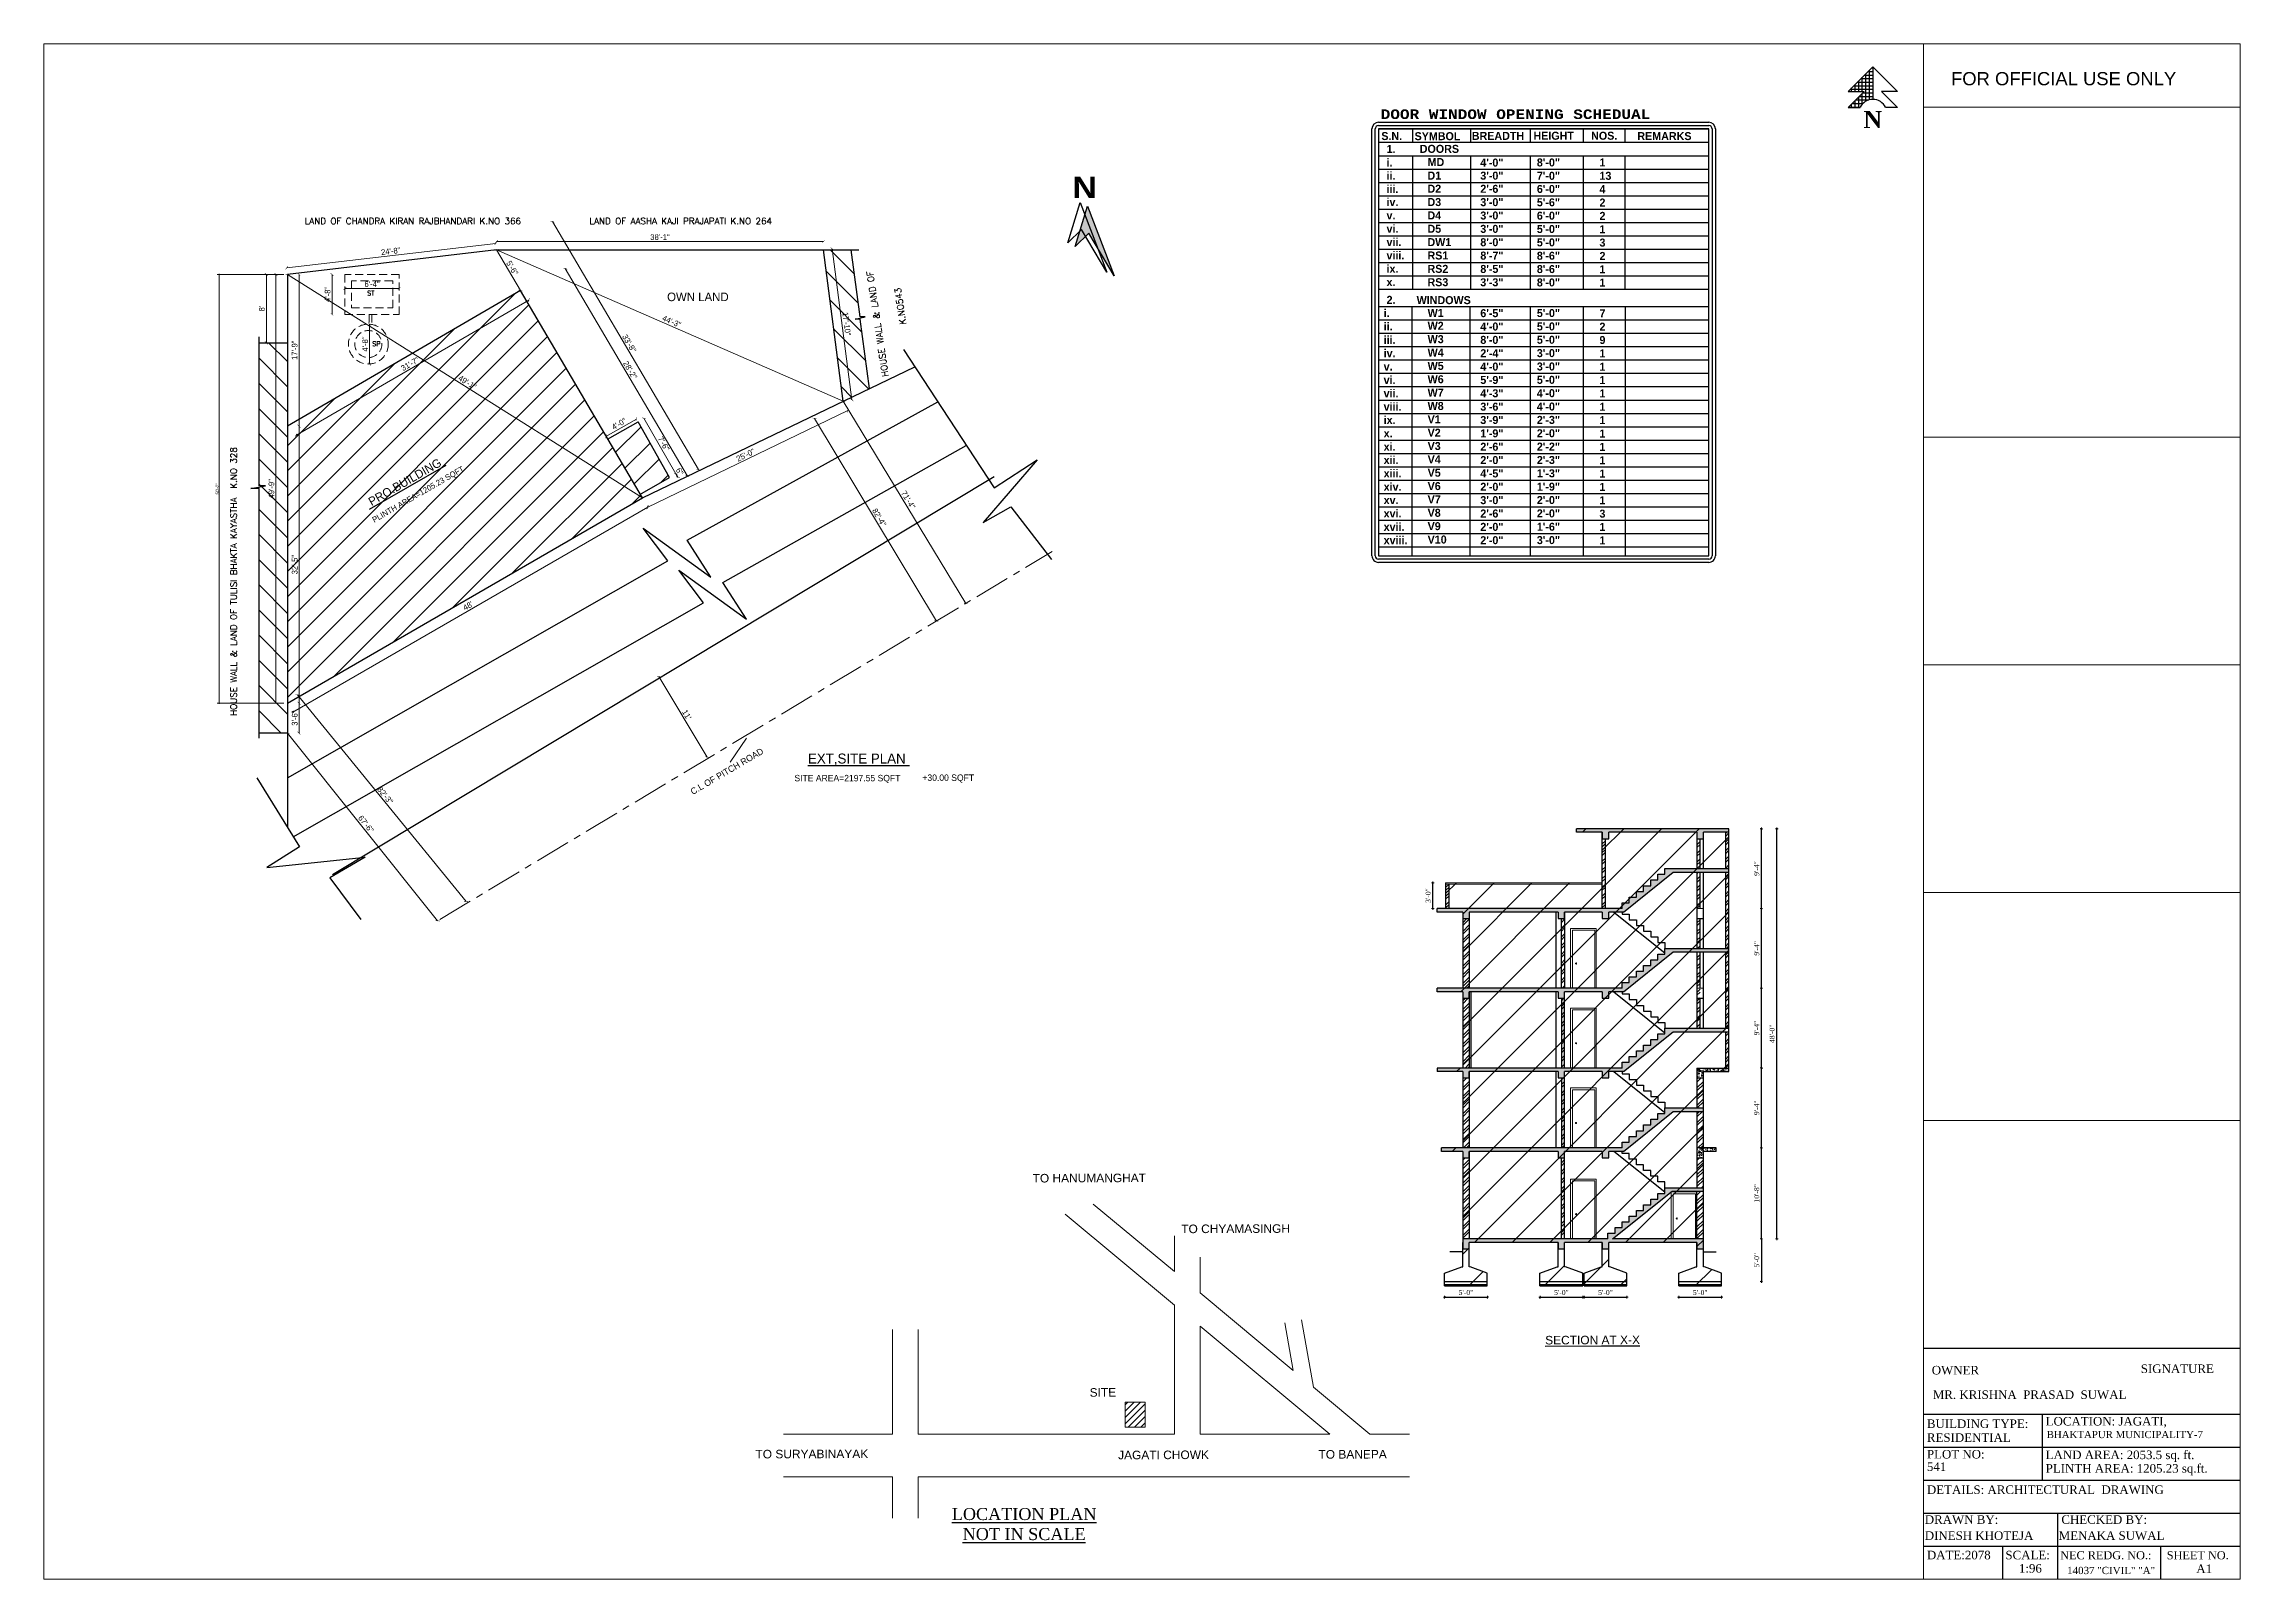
# Model space of a CAD drawing. Header units: inches. Extents: x 4069 to 291496, y -47643 to 12535.
# Drawn here: x 107083 to 110168, y -28023 to -25867 of the extents above; entities that cross this region are included whole.
import ezdxf

# ---------------------------------------------------------------- set-up
doc = ezdxf.new("R2010")
doc.units = ezdxf.units.IN
doc.header["$LTSCALE"] = 5
doc.header["$MEASUREMENT"] = 0
doc.linetypes.add('CENTER', pattern=[2, 1.25, -0.25, 0.25, -0.25])
doc.linetypes.add('HIDDEN', pattern=[0.375, 0.25, -0.125])
for name, color, linetype, lineweight in [('1', 7, 'Continuous', 25), ('A-WALL', 7, 'Continuous', 9), ('boundary', 7, 'Continuous', 25), ('Dimension', 7, 'Continuous', 18), ('dimention', 5, 'Continuous', 9), ('DOOR', 62, 'Continuous', 0), ('ele1', 21, 'Continuous', 20), ('HATCH', 253, 'Continuous', 0), ('Railing', 43, 'Continuous', 18)]:
    doc.layers.add(name, color=color, linetype=linetype, lineweight=lineweight)
for name, color, linetype in [('column', 4, 'Continuous'), ('DIM', 5, 'Continuous'), ('TEXT', 6, 'Continuous'), ('WALL', 7, 'Continuous')]:
    doc.layers.add(name, color=color, linetype=linetype)
doc.layers.add('dim line', color=7, linetype='Continuous', lineweight=15, true_color=0xfab2b2)
doc.styles.add('ARIAL', font='cityb___.ttf')
doc.styles.add('COURIER', font='courbd.ttf')
doc.styles.add('DIMTEXT', font='arial.ttf', dxfattribs={"height": 8})
doc.styles.add('ordinary', font='times.ttf')
doc.styles.add('ROMANS', font='romans.shx', dxfattribs={"width": 0.8})
doc.styles.get("Standard").update_dxf_attribs({"font": 'arial.ttf'})
doc.styles.add('tt', font='stylu.ttf', dxfattribs={"height": 8})
doc.dimstyles.new('Copy of 96', dxfattribs={"dimtxt": 7, "dimasz": 4, "dimexe": 0.5, "dimexo": 0.5, "dimgap": 3, "dimtad": 1, "dimdec": 1, "dimzin": 11, "dimdsep": 46, "dimlunit": 4, "dimtxsty": 'ordinary', "dimblk": 'OBLIQUE', "dimcen": 0.09, "dimse1": 1, "dimse2": 1, "dimclrt": 6, "dimazin": 0, "dimtfac": 1, "dimtdec": 1, "dimtix": 1, "dimtmove": 2, "dimatfit": 3, "dimldrblk": 'leader', "dimfxl": 0.5, "dimfxlon": 1, "dimtolj": 1, "dimtzin": 0, "dimarcsym": 0})
doc.dimstyles.new('Copy(2) of STANDARD', dxfattribs={"dimtxt": 2, "dimasz": 4, "dimexe": 0, "dimexo": 0, "dimgap": 2, "dimtad": 1, "dimdec": 0, "dimzin": 0, "dimdsep": 46, "dimlunit": 3, "dimtxsty": 'tt', "dimblk": 'ARCHTICK', "dimcen": 0.0505, "dimse1": 1, "dimse2": 1, "dimclrd": 5, "dimclre": 5, "dimclrt": 7, "dimadec": 1, "dimazin": 0, "dimtm": 1e-09, "dimtfac": 1, "dimtdec": 0, "dimtofl": 0, "dimtmove": 1, "dimatfit": 3, "dimfxl": 1, "dimtolj": 2, "dimtzin": 0, "dimlwd": 13, "dimarcsym": 0})
doc.dimstyles.new('Standard$0', dxfattribs={"dimtxt": 6, "dimasz": 4, "dimexe": 3, "dimexo": 6, "dimgap": 3, "dimtad": 1, "dimdec": 1, "dimzin": 0, "dimdsep": 46, "dimlunit": 4, "dimtxsty": 'Standard', "dimcen": 0.09, "dimclrd": 6, "dimclre": 6, "dimclrt": 7, "dimadec": 0, "dimazin": 0, "dimtfac": 1, "dimtdec": 1, "dimtix": 1, "dimtofl": 0, "dimtmove": 1, "dimatfit": 3, "dimfxl": 1, "dimtolj": 1, "dimtzin": 0, "dimlwd": 18, "dimlwe": 18, "dimarcsym": 0})
pattern_1 = [(45, (100604.389, -25766.077), (-6.098796, 6.098796), []), (45, (100608.455, -25766.077), (-6.098796, 6.098796), [])]
pattern_2 = [(50, (100604.389, -25766.077), (7.172602, -0.6275213), [0.75, -8.25]), (355, (100604.389, -25766.077), (-1.3875133, 7.5219213), [0.6, -6.6]), (100.4514, (100604.987, -25766.129), (5.785094, 6.8943954), [0.637402, -7.011421]), (46.1842, (100604.389, -25764.077), (10.6724105, -1.65519), [1.125, -12.375]), (96.6356, (100605.279, -25764.215), (9.346627, 9.741179), [0.956103, -10.51713]), (351.1842, (100604.389, -25764.077), (9.34662, 9.741186), [0.9, -9.9]), (21, (100605.389, -25764.577), (5.9690705, -4.026189), [0.75, -8.25]), (326, (100605.389, -25764.577), (2.4331533, 7.2515005), [0.6, -6.6]), (71.4514, (100605.8866, -25764.912), (8.4022263, 3.225305), [0.637402, -7.011421]), (37.5, (100604.3892, -25766.0768), (0.12159855, 3.32893854), [0, -6.52, 0, -6.7, 0, -6.625]), (7.5, (100604.389, -25766.0768), (2.6306954, 3.9441171), [0, -3.82, 0, -6.37, 0, -2.525]), (327.5, (100602.1592, -25766.0768), (5.3382244, -0.2255487), [0, -2.5, 0, -7.8, 0, -10.35]), (317.5, (100601.159, -25766.077), (5.8318617, 1.0010498), [0, -3.25, 0, -5.18, 0, -7.35])]
pattern_3 = [(135, (86341.107, -41327.084), (-17.67767, -17.67767), [])]

msp = doc.modelspace()

# ---------------------------------------------------------------- texts
at = {"style": 'COURIER'}
msp.add_text('DOOR WINDOW OPENING SCHEDUAL', height=13.5, dxfattribs=at).set_placement((108960.84239, -25972.82323))
at = {"layer": '1', "style": 'ordinary'}
for s, height, p in [('OWNER', 12, (109734.98773, -27735.45147)), ('SIGNATURE', 12, (110028.62886, -27733.45147)), ('MR. KRISHNA  PRASAD  SUWAL', 12, (109736.52047, -27769.85767)), ('LOCATION: JAGATI,', 12, (109894.98249, -27807.14768)), ('BUILDING TYPE:  ', 12, (109728.15718, -27810.63367)), ('RESIDENTIAL', 12, (109728.15718, -27830.13367)), ('BHAKTAPUR MUNICIPALITY-7', 10.08, (109896.40468, -27824.86679)), ('PLOT NO: ', 12, (109728.15718, -27853.46545)), ('LAND AREA: 2053.5 sq. ft. ', 12, (109894.98249, -27854.33693)), ('541', 12, (109728.15718, -27870.96545)), ('PLINTH AREA: 1205.23 sq.ft.', 12, (109894.98249, -27873.33693)), ('DETAILS: ARCHITECTURAL  DRAWING ', 12, (109728.15718, -27903.26922)), ('DRAWN BY:', 12, (109725.20872, -27945.22953)), ('CHECKED BY: ', 12, (109917.05537, -27945.22953)), ('DINESH KHOTEJA', 12, (109725.20872, -27967.72953)), ('MENAKA SUWAL', 12, (109913.30219, -27967.72953)), ('DATE:2078', 12, (109728.15718, -27995.03329)), ('SCALE:', 12, (109838.46171, -27995.03329)), ('NEC REDG. NO.:', 11.4, (109915.39252, -27995.03329)), ('14037 "CIVIL" "A"', 10.2, (109925.12522, -28015.79951)), ('SHEET NO.', 11.4, (110065.08325, -27995.03329)), ('A1', 12, (110106.61832, -28014.30496))]:
    msp.add_text(s, height=height, dxfattribs=at).set_placement(p)
msp.add_attdef('1:96', (109857.44791, -28013.73927), 'SCALE', height=12, dxfattribs=at)
at = {"layer": 'column', "color": 0, "char_height": 12, "width": 216.2724828, "attachment_point": 2, "rotation": 0.20565602, "style": 'DIMTEXT'}
for s, insert in [('TO HANUMANGHAT', (108551.53695, -27453.68993)), ('TO CHYAMASINGH', (108757.08427, -27524.8391)), ('{\\LSECTION AT X-X}', (109258.48276, -27681.12649)), ('SITE', (108570.63116, -27754.68382)), ('TO SURYABINAYAK', (108161.78952, -27841.11321)), ('JAGATI CHOWK', (108655.81925, -27842.41197)), ('TO BANEPA', (108921.45921, -27841.56368))]:
    msp.add_mtext(s, dxfattribs=dict(at, insert=insert))
at = {"layer": 'Defpoints'}
msp.add_text('FOR OFFICIAL USE ONLY', height=18.5271092, dxfattribs=at).set_placement((109762.007, -25925.44475))
at = {"layer": 'TEXT', "style": 'ARIAL'}
for s, p in [('S.N.', (108961.78096, -26002.37174)), ('SYMBOL', (109008.50427, -26002.54343)), ('BREADTH', (109088.85307, -26002.10931)), ('HEIGHT', (109175.48334, -26001.92487)), ('NOS.', (109256.48724, -26001.92487)), ('REMARKS', (109321.45171, -26002.4074)), ('1.', (108969.1698, -26020.55428)), ('i.', (108969.16958, -26039.56078)), ('DOORS', (109015.77626, -26020.34939)), ('MD', (109026.80891, -26038.92383)), ('4\'-0"', (109100.83047, -26039.60931)), ('8\'-0"', (109180.26823, -26039.439)), ('1', (109268.2122, -26039.439)), ('ii.', (108969.0655, -26058.051)), ('iii.', (108969.0655, -26076.801)), ('D1', (109026.60108, -26057.8645)), ('D2', (109026.60108, -26076.30466)), ('3\'-0"', (109100.83047, -26057.99236)), ('2\'-6"', (109100.83047, -26076.43252)), ('6\'-0"', (109180.26823, -26076.62916)), ('7\'-0"', (109180.26823, -26058.189)), ('4', (109268.2122, -26076.939)), ('13', (109268.2122, -26058.189)), ('iv.', (108969.0655, -26094.95797)), ('D3', (109026.60108, -26095.05466)), ('3\'-0"', (109100.83047, -26095.18252)), ('5\'-6"', (109180.26823, -26095.37916)), ('2', (109268.2122, -26095.689)), ('v.', (108969.0655, -26113.70797)), ('vi.', (108969.0655, -26132.45797)), ('D4', (109026.60108, -26113.80466)), ('D5', (109026.60108, -26132.55466)), ('3\'-0"', (109100.83047, -26113.93252)), ('3\'-0"', (109100.83047, -26132.68252)), ('5\'-0"', (109180.26823, -26132.87916)), ('6\'-0"', (109180.26823, -26114.12916)), ('2', (109268.2122, -26114.439)), ('1', (109268.2122, -26133.189)), ('vii.', (108969.0655, -26151.20797)), ('viii.', (108969.0655, -26169.95797)), ('DW1', (109026.60108, -26151.30466)), ('RS1', (109026.60108, -26170.05466)), ('8\'-0"', (109100.83047, -26151.43252)), ('8\'-7"', (109100.83047, -26170.18252)), ('5\'-0"', (109180.26823, -26151.62916)), ('8\'-6"', (109180.26823, -26170.37916)), ('3', (109268.2122, -26151.939)), ('2', (109268.2122, -26170.689)), ('ix.', (108969.0655, -26188.70797)), ('RS2', (109026.60108, -26188.80466)), ('8\'-5"', (109100.83047, -26188.93252)), ('8\'-6"', (109180.26823, -26189.12916)), ('1', (109268.2122, -26189.439)), ('x.', (108969.0655, -26207.45797)), ('2.', (108969.1698, -26232.33916)), ('WINDOWS', (109011.41277, -26232.74579)), ('RS3', (109026.60108, -26207.55466)), ('3\'-3"', (109100.83047, -26207.68252)), ('8\'-0"', (109180.26823, -26207.87916)), ('1', (109268.2122, -26208.189)), ('i.', (108965.06099, -26250.99529)), ('W1', (109026.80891, -26250.70871)), ('6\'-5"', (109100.83047, -26251.04381)), ('5\'-0"', (109180.26823, -26250.87351)), ('7', (109268.2122, -26251.22118)), ('ii.', (108965.06099, -26269.7426)), ('iii.', (108965.06099, -26288.49529)), ('W2', (109026.80891, -26268.78971)), ('W3', (109026.80891, -26287.5424)), ('4\'-0"', (109100.83047, -26269.77767)), ('8\'-0"', (109100.83047, -26288.53036)), ('5\'-0"', (109180.26823, -26269.6262)), ('5\'-0"', (109180.26823, -26288.37889)), ('2', (109268.2122, -26269.97388)), ('9', (109268.2122, -26288.72657)), ('iv.', (108965.06099, -26307.24798)), ('W4', (109026.80891, -26306.29509)), ('W5', (109026.80891, -26325.04779)), ('4\'-0"', (109100.83047, -26326.03574)), ('2\'-4"', (109100.83047, -26307.28305)), ('3\'-0"', (109180.26823, -26307.13158)), ('3\'-0"', (109180.26823, -26325.88427)), ('1', (109268.2122, -26307.47926)), ('v.', (108965.06099, -26326.00067)), ('vi.', (108965.06099, -26344.75336)), ('W6', (109026.80891, -26343.80048)), ('5\'-9"', (109100.83047, -26344.78843)), ('5\'-0"', (109180.26823, -26344.63696)), ('1', (109268.2122, -26326.23195)), ('1', (109268.2122, -26344.98464)), ('vii.', (108965.06099, -26363.50605)), ('viii.', (108965.06099, -26382.25874)), ('W7', (109026.80891, -26362.55317)), ('W8', (109026.80891, -26381.30586)), ('4\'-3"', (109100.83047, -26363.54112)), ('3\'-6"', (109100.83047, -26382.29381)), ('4\'-0"', (109180.26823, -26363.38965)), ('4\'-0"', (109180.26823, -26382.14234)), ('1', (109268.2122, -26363.73733)), ('1', (109268.2122, -26382.49002)), ('ix.', (108965.06099, -26401.01144)), ('V1', (109026.80891, -26400.05855)), ('3\'-9"', (109100.83047, -26401.0465)), ('2\'-3"', (109180.26823, -26400.89504)), ('1', (109268.2122, -26401.24271)), ('x.', (108965.06099, -26419.76413)), ('xi.', (108965.06099, -26438.51682)), ('V2', (109026.80891, -26418.81124)), ('V3', (109026.80891, -26437.56393)), ('2\'-6"', (109100.83047, -26438.55189)), ('1\'-9"', (109100.83047, -26419.7992)), ('2\'-0"', (109180.26823, -26419.64773)), ('2\'-2"', (109180.26823, -26438.40042)), ('1', (109268.2122, -26419.99541)), ('1', (109268.2122, -26438.7481)), ('xii.', (108965.06099, -26457.26951)), ('xiii.', (108965.06099, -26476.0222)), ('V4', (109026.80891, -26456.31662)), ('V5', (109026.80891, -26475.06931)), ('4\'-5"', (109100.83047, -26476.05727)), ('2\'-0"', (109100.83047, -26457.30458)), ('2\'-3"', (109180.26823, -26457.15311)), ('1\'-3"', (109180.26823, -26475.9058)), ('1', (109268.2122, -26457.50079)), ('1', (109268.2122, -26476.25348)), ('xiv.', (108965.06099, -26494.77489)), ('V6', (109026.80891, -26493.82201)), ('2\'-0"', (109100.83047, -26494.80996)), ('1\'-9"', (109180.26823, -26494.65849)), ('1', (109268.2122, -26495.00617)), ('xv.', (108965.06099, -26513.52758)), ('xvi.', (108965.06099, -26532.28027)), ('V7', (109026.80891, -26512.5747)), ('V8', (109026.80891, -26531.32739)), ('3\'-0"', (109100.83047, -26513.56265)), ('2\'-6"', (109100.83047, -26532.31534)), ('2\'-0"', (109180.26823, -26513.41118)), ('2\'-0"', (109180.26823, -26532.16387)), ('3', (109268.2122, -26532.51155)), ('1', (109268.2122, -26513.75886)), ('xvii.', (108965.06099, -26551.03297)), ('xviii.', (108965.06099, -26569.78566)), ('V9', (109026.80891, -26550.08008)), ('V10', (109026.80891, -26568.83277)), ('2\'-0"', (109100.83047, -26551.06803)), ('2\'-0"', (109100.83047, -26569.82072)), ('3\'-0"', (109180.26823, -26569.66926)), ('1\'-6"', (109180.26823, -26550.91657)), ('1', (109268.2122, -26551.26424)), ('1', (109268.2122, -26570.01693))]:
    msp.add_text(s, height=11.25, dxfattribs=at).set_placement(p)
at = {"layer": 'TEXT', "lineweight": 9, "style": 'ROMANS'}
for s, height, p in [('LAND OF CHANDRA KIRAN RAJBHANDARI K.NO 366', 9, (107449.34472, -26120.59533)), ('LAND OF AASHA KAJI PRAJAPATI K.NO 264', 9, (107849.35463, -26120.59533)), ('ST', 6.72, (107537.0754, -26220.68502)), ('SP', 6.72, (107544.2354, -26291.78019))]:
    msp.add_text(s, height=height, dxfattribs=at).set_placement(p)
for s, rotation, p in [('HOUSE WALL & LAND OF          ', 98.54375958, (108269.69274, -26334.20202)), ('          K.NO543', 98.54375958, (108304.38528, -26327.13169)), ('HOUSE WALL & LAND OF TULISI BHAKTA KAYASTHA  K.NO 328', 90, (107354.0844, -26810.84063))]:
    msp.add_text(s, height=9, rotation=rotation, dxfattribs=at).set_placement(p)
at = {"layer": 'TEXT', "linetype": 'ByBlock', "style": 'tt'}
for s, height, p in [('OWN LAND', 12, (107958.49963, -26228.55108)), ('%%UEXT,SITE PLAN ', 14, (108156.29447, -26877.72288))]:
    msp.add_text(s, height=height, dxfattribs=at).set_placement(p)
msp.add_text('%%U PRO.BUILDING ', height=12, rotation=30, dxfattribs=at).set_placement((107539.4675, -26518.60424))
at = {"layer": 'TEXT', "lineweight": 70, "style": 'tt'}
for s, height, rotation, p in [('PLINTH AREA=1205.23 SQFT', 8, 30, (107547.19644, -26539.77283)), ('C.L OF PITCH ROAD ', 9, 30.46063743, (107994.61137, -26922.00596))]:
    msp.add_text(s, height=height, rotation=rotation, dxfattribs=at).set_placement(p)
for s, p in [('SITE AREA=2197.55 SQFT', (108137.38482, -26902.67423)), ('+30.00 SQFT', (108317.14214, -26902.09848))]:
    msp.add_text(s, height=9, dxfattribs=at).set_placement(p)
at = {"layer": 'TEXT', "insert": (108544.95174, -26068.70445), "char_height": 30, "width": 37.634687, "attachment_point": 5, "style": 'ARIAL'}
msp.add_mtext('{\\fArial Black|b0|i0|c0|p34;N}', dxfattribs=at)
at = {"layer": 'TEXT', "insert": (108460.05484, -27968.25538), "char_height": 16.875, "attachment_point": 8, "rotation": 359.99961192, "style": 'ordinary'}
msp.add_mtext_dynamic_manual_height_columns('{\\LLOCATION PLAN\\PNOT IN SCALE}', width=232.0869559, gutter_width=1720.71691, heights=[0], dxfattribs=at)

# ---------------------------------------------------------------- blocks, each defined once
blk = doc.blocks.new('SDEGH')
at = {"layer": 'TEXT'}
h = blk.add_hatch(dxfattribs=at)
h.set_pattern_fill('NET', color=256, scale=40, style=0)
h.set_pattern_definition([(0, (43922.391, -13181.093), (0, 5), []), (90, (43922.391, -13181.093), (-5, 3e-16), [])])
h.paths.add_polyline_path([(52300.8, -9226.1), (52266.3, -9260.6), (52288.8, -9260.6), (52266.3, -9283.1), (52282.8, -9283.1, -0.284572), (52300.8, -9272)])
blk.add_line((52300.8, -9226.1), (52300.8, -9272), dxfattribs=at)
at = {"layer": 'WALL'}
for p, q in [((52266.3, -9260.6), (52300.8, -9226.1)), ((52335.4, -9260.6), (52300.8, -9226.1)), ((52266.3, -9260.6), (52288.8, -9260.6)), ((52266.3, -9283.1), (52288.8, -9260.6)), ((52266.3, -9283.1), (52282.8, -9283.1)), ((52335.4, -9260.6), (52312.9, -9260.6)), ((52335.4, -9283.1), (52312.9, -9260.6)), ((52335.4, -9283.1), (52318.8, -9283.1))]:
    blk.add_line(p, q, dxfattribs=at)
blk.add_arc((52300.8, -9292), 20.1, 26.4605, 153.5395, dxfattribs=at)
at = {"layer": 'Defpoints', "insert": (52287.7, -9288.2), "char_height": 24, "width": 23.16, "attachment_point": 1}
blk.add_mtext('{\\fTimes New Roman|b1|i0|c0|p18;N}', dxfattribs=at)
blk = doc.blocks.new('oblique')
at = {"color": 0, "lineweight": -2}
blk.add_line((0.25, 0.25), (-0.25, -0.25), dxfattribs=at)
at = {"layer": 'dim line', "lineweight": 9}
for p, q in [((-0.4375, 0), (0.4375, 0)), ((0, 0.4375), (0, -0.4375))]:
    blk.add_line(p, q, dxfattribs=at)
blk = doc.blocks.new('*D3219')
at = {"layer": 'A-WALL', "color": 0, "lineweight": -2, "ltscale": 50, "transparency": 16777216}
blk.add_line((109495.7, -27545.2), (109495.7, -27417.2), dxfattribs=at)
at = {"layer": 'Defpoints', "color": 0, "ltscale": 50, "transparency": 16777216}
for p in [(109414.2, -27417.2), (109495.7, -27417.2), (109414.2, -27545.2)]:
    blk.add_point(p, dxfattribs=at)
at = {"layer": 'A-WALL', "color": 0, "lineweight": -2, "ltscale": 50, "transparency": 16777216, "xscale": 4, "yscale": 4, "zscale": 4}
for p, rotation in [((109495.7, -27417.2), 90), ((109495.7, -27545.2), 270)]:
    blk.add_blockref('oblique', p, dxfattribs=dict(at, rotation=rotation))
at = {"layer": 'A-WALL', "color": 6, "ltscale": 50, "transparency": 16777216, "insert": (109489.1, -27481.2), "char_height": 7, "attachment_point": 5, "rotation": 90, "style": 'ordinary'}
blk.add_mtext('\\A1;10\'-8"', dxfattribs=at)
blk = doc.blocks.new('_OBLIQUE')
at = {"color": 0, "linetype": 'ByBlock'}
blk.add_line((-0.5, -0.5), (0.5, 0.5), dxfattribs=at)
blk = doc.blocks.new('leader')
at = {"layer": 'Dimension'}
for p, q in [((-4.42, 0), (4.42, 0)), ((0, -4.33), (0, 4.33))]:
    blk.add_line(p, q, dxfattribs=at)
blk = doc.blocks.new('*D3220')
at = {"layer": 'A-WALL', "color": 0, "lineweight": -2, "ltscale": 50, "transparency": 16777216}
blk.add_line((109495.7, -27417.2), (109495.7, -27305.2), dxfattribs=at)
at = {"layer": 'Defpoints', "color": 0, "ltscale": 50, "transparency": 16777216}
for p in [(109282.3, -27305.2), (109495.7, -27305.2), (109414.2, -27417.2)]:
    blk.add_point(p, dxfattribs=at)
at = {"layer": 'A-WALL', "color": 0, "lineweight": -2, "ltscale": 50, "transparency": 16777216, "xscale": 4, "yscale": 4, "zscale": 4}
for p, rotation in [((109495.7, -27305.2), 90), ((109495.7, -27417.2), 270)]:
    blk.add_blockref('oblique', p, dxfattribs=dict(at, rotation=rotation))
at = {"layer": 'A-WALL', "color": 6, "ltscale": 50, "transparency": 16777216, "insert": (109489.1, -27361.2), "char_height": 7, "attachment_point": 5, "rotation": 90, "style": 'ordinary'}
blk.add_mtext('\\A1;9\'-4"', dxfattribs=at)
blk = doc.blocks.new('*D3221')
at = {"layer": 'A-WALL', "color": 0, "lineweight": -2, "ltscale": 50, "transparency": 16777216}
blk.add_line((109495.7, -27305.2), (109495.7, -27193.2), dxfattribs=at)
at = {"layer": 'Defpoints', "color": 0, "ltscale": 50, "transparency": 16777216}
for p in [(109286.1, -27193.2), (109495.7, -27193.2), (109282.3, -27305.2)]:
    blk.add_point(p, dxfattribs=at)
at = {"layer": 'A-WALL', "color": 0, "lineweight": -2, "ltscale": 50, "transparency": 16777216, "xscale": 4, "yscale": 4, "zscale": 4}
for p, rotation in [((109495.7, -27193.2), 90), ((109495.7, -27305.2), 270)]:
    blk.add_blockref('oblique', p, dxfattribs=dict(at, rotation=rotation))
at = {"layer": 'A-WALL', "color": 6, "ltscale": 50, "transparency": 16777216, "insert": (109489.1, -27249.2), "char_height": 7, "attachment_point": 5, "rotation": 90, "style": 'ordinary'}
blk.add_mtext('\\A1;9\'-4"', dxfattribs=at)
blk = doc.blocks.new('*D3222')
at = {"layer": 'A-WALL', "color": 0, "lineweight": -2, "ltscale": 50, "transparency": 16777216}
blk.add_line((109495.7, -27193.2), (109495.7, -27081.2), dxfattribs=at)
at = {"layer": 'Defpoints', "color": 0, "ltscale": 50, "transparency": 16777216}
for p in [(109292.6, -27081.2), (109495.7, -27081.2), (109286.1, -27193.2)]:
    blk.add_point(p, dxfattribs=at)
at = {"layer": 'A-WALL', "color": 0, "lineweight": -2, "ltscale": 50, "transparency": 16777216, "xscale": 4, "yscale": 4, "zscale": 4}
for p, rotation in [((109495.7, -27081.2), 90), ((109495.7, -27193.2), 270)]:
    blk.add_blockref('oblique', p, dxfattribs=dict(at, rotation=rotation))
at = {"layer": 'A-WALL', "color": 6, "ltscale": 50, "transparency": 16777216, "insert": (109489.1, -27137.2), "char_height": 7, "attachment_point": 5, "rotation": 90, "style": 'ordinary'}
blk.add_mtext('\\A1;9\'-4"', dxfattribs=at)
blk = doc.blocks.new('*D3223')
at = {"layer": 'A-WALL', "color": 0, "lineweight": -2, "ltscale": 50, "transparency": 16777216}
blk.add_line((109495.7, -27081.2), (109495.7, -26969.2), dxfattribs=at)
at = {"layer": 'Defpoints', "color": 0, "ltscale": 50, "transparency": 16777216}
for p in [(109298.4, -26969.2), (109495.7, -26969.2), (109292.6, -27081.2)]:
    blk.add_point(p, dxfattribs=at)
at = {"layer": 'A-WALL', "color": 0, "lineweight": -2, "ltscale": 50, "transparency": 16777216, "xscale": 4, "yscale": 4, "zscale": 4}
for p, rotation in [((109495.7, -26969.2), 90), ((109495.7, -27081.2), 270)]:
    blk.add_blockref('oblique', p, dxfattribs=dict(at, rotation=rotation))
at = {"layer": 'A-WALL', "color": 6, "ltscale": 50, "transparency": 16777216, "insert": (109489.1, -27025.2), "char_height": 7, "attachment_point": 5, "rotation": 90, "style": 'ordinary'}
blk.add_mtext('\\A1;9\'-4"', dxfattribs=at)
blk = doc.blocks.new('*D3224')
at = {"layer": 'A-WALL', "color": 0, "lineweight": -2, "ltscale": 50, "transparency": 16777216}
blk.add_line((109034.2, -27081.2), (109034.2, -27045.2), dxfattribs=at)
at = {"layer": 'Defpoints', "color": 0, "ltscale": 50, "transparency": 16777216}
for p in [(109034.2, -27045.2), (109052.2, -27045.2), (109040.2, -27081.2)]:
    blk.add_point(p, dxfattribs=at)
at = {"layer": 'A-WALL', "color": 0, "lineweight": -2, "ltscale": 50, "transparency": 16777216, "xscale": 4, "yscale": 4, "zscale": 4}
for p, rotation in [((109034.2, -27045.2), 90), ((109034.2, -27081.2), 270)]:
    blk.add_blockref('oblique', p, dxfattribs=dict(at, rotation=rotation))
at = {"layer": 'A-WALL', "color": 6, "ltscale": 50, "transparency": 16777216, "insert": (109027.6, -27063.2), "char_height": 7, "attachment_point": 5, "rotation": 90, "style": 'ordinary'}
blk.add_mtext('\\A1;3\'-0"', dxfattribs=at)
blk = doc.blocks.new('*D3143')
at = {"layer": 'A-WALL', "color": 0, "lineweight": -2, "ltscale": 50, "transparency": 16777216}
blk.add_line((109495.7, -27545.2), (109495.7, -27605.2), dxfattribs=at)
at = {"layer": 'Defpoints', "color": 0, "ltscale": 50, "transparency": 16777216}
for p in [(109414.2, -27545.2), (109439.7, -27605.2), (109495.7, -27605.2)]:
    blk.add_point(p, dxfattribs=at)
at = {"layer": 'A-WALL', "color": 0, "lineweight": -2, "ltscale": 50, "transparency": 16777216, "xscale": 4, "yscale": 4, "zscale": 4}
for p, rotation in [((109495.7, -27545.2), 90), ((109495.7, -27605.2), 270)]:
    blk.add_blockref('oblique', p, dxfattribs=dict(at, rotation=rotation))
at = {"layer": 'A-WALL', "color": 6, "ltscale": 50, "transparency": 16777216, "insert": (109489.1, -27575.2), "char_height": 7, "attachment_point": 5, "rotation": 90, "style": 'ordinary'}
blk.add_mtext('\\A1;5\'-0"', dxfattribs=at)
blk = doc.blocks.new('*D3144')
at = {"layer": 'A-WALL', "color": 0, "lineweight": -2, "ltscale": 50, "transparency": 16777216}
blk.add_line((109517.3, -27545.2), (109517.3, -26969.2), dxfattribs=at)
at = {"layer": 'Defpoints', "color": 0, "ltscale": 50, "transparency": 16777216}
for p in [(109414.2, -26969.2), (109517.3, -26969.2), (109414.2, -27545.2)]:
    blk.add_point(p, dxfattribs=at)
at = {"layer": 'A-WALL', "color": 0, "lineweight": -2, "ltscale": 50, "transparency": 16777216, "xscale": 4, "yscale": 4, "zscale": 4}
for p, rotation in [((109517.3, -26969.2), 90), ((109517.3, -27545.2), 270)]:
    blk.add_blockref('oblique', p, dxfattribs=dict(at, rotation=rotation))
at = {"layer": 'A-WALL', "color": 6, "ltscale": 50, "transparency": 16777216, "insert": (109510.7, -27257.2), "char_height": 7, "attachment_point": 5, "rotation": 90, "style": 'ordinary'}
blk.add_mtext('\\A1;48\'-0"', dxfattribs=at)
blk = doc.blocks.new('*D3225')
at = {"layer": 'A-WALL', "color": 0, "lineweight": -2, "ltscale": 50, "transparency": 16777216}
blk.add_line((109050.7, -27627), (109110.7, -27627), dxfattribs=at)
at = {"layer": 'Defpoints', "color": 0, "ltscale": 50, "transparency": 16777216}
for p in [(109050.7, -27611.2), (109110.7, -27611.2), (109110.7, -27627)]:
    blk.add_point(p, dxfattribs=at)
at = {"layer": 'A-WALL', "color": 0, "lineweight": -2, "ltscale": 50, "transparency": 16777216, "xscale": 4, "yscale": 4, "zscale": 4, "rotation": 180}
blk.add_blockref('oblique', (109050.7, -27627), dxfattribs=at)
at = {"layer": 'A-WALL', "color": 0, "lineweight": -2, "ltscale": 50, "transparency": 16777216, "xscale": 4, "yscale": 4, "zscale": 4}
blk.add_blockref('oblique', (109110.7, -27627), dxfattribs=at)
at = {"layer": 'A-WALL', "color": 6, "ltscale": 50, "transparency": 16777216, "insert": (109080.7, -27620.4), "char_height": 7, "attachment_point": 5, "style": 'ordinary'}
blk.add_mtext('\\A1;5\'-0"', dxfattribs=at)
blk = doc.blocks.new('*D3226')
at = {"layer": 'A-WALL', "color": 0, "lineweight": -2, "ltscale": 50, "transparency": 16777216}
blk.add_line((109184.7, -27627), (109244.7, -27627), dxfattribs=at)
at = {"layer": 'Defpoints', "color": 0, "ltscale": 50, "transparency": 16777216}
for p in [(109184.7, -27611.2), (109244.7, -27611.2), (109244.7, -27627)]:
    blk.add_point(p, dxfattribs=at)
at = {"layer": 'A-WALL', "color": 0, "lineweight": -2, "ltscale": 50, "transparency": 16777216, "xscale": 4, "yscale": 4, "zscale": 4, "rotation": 180}
blk.add_blockref('oblique', (109184.7, -27627), dxfattribs=at)
at = {"layer": 'A-WALL', "color": 0, "lineweight": -2, "ltscale": 50, "transparency": 16777216, "xscale": 4, "yscale": 4, "zscale": 4}
blk.add_blockref('oblique', (109244.7, -27627), dxfattribs=at)
at = {"layer": 'A-WALL', "color": 6, "ltscale": 50, "transparency": 16777216, "insert": (109214.7, -27620.4), "char_height": 7, "attachment_point": 5, "style": 'ordinary'}
blk.add_mtext('\\A1;5\'-0"', dxfattribs=at)
blk = doc.blocks.new('*D3227')
at = {"layer": 'A-WALL', "color": 0, "lineweight": -2, "ltscale": 50, "transparency": 16777216}
blk.add_line((109246.7, -27627), (109306.7, -27627), dxfattribs=at)
at = {"layer": 'Defpoints', "color": 0, "ltscale": 50, "transparency": 16777216}
for p in [(109246.7, -27611.2), (109306.7, -27611.2), (109306.7, -27627)]:
    blk.add_point(p, dxfattribs=at)
at = {"layer": 'A-WALL', "color": 0, "lineweight": -2, "ltscale": 50, "transparency": 16777216, "xscale": 4, "yscale": 4, "zscale": 4, "rotation": 180}
blk.add_blockref('oblique', (109246.7, -27627), dxfattribs=at)
at = {"layer": 'A-WALL', "color": 0, "lineweight": -2, "ltscale": 50, "transparency": 16777216, "xscale": 4, "yscale": 4, "zscale": 4}
blk.add_blockref('oblique', (109306.7, -27627), dxfattribs=at)
at = {"layer": 'A-WALL', "color": 6, "ltscale": 50, "transparency": 16777216, "insert": (109276.7, -27620.4), "char_height": 7, "attachment_point": 5, "style": 'ordinary'}
blk.add_mtext('\\A1;5\'-0"', dxfattribs=at)
blk = doc.blocks.new('*D3228')
at = {"layer": 'A-WALL', "color": 0, "lineweight": -2, "ltscale": 50, "transparency": 16777216}
blk.add_line((109379.7, -27627), (109439.7, -27627), dxfattribs=at)
at = {"layer": 'Defpoints', "color": 0, "ltscale": 50, "transparency": 16777216}
for p in [(109379.7, -27611.2), (109439.7, -27611.2), (109439.7, -27627)]:
    blk.add_point(p, dxfattribs=at)
at = {"layer": 'A-WALL', "color": 0, "lineweight": -2, "ltscale": 50, "transparency": 16777216, "xscale": 4, "yscale": 4, "zscale": 4, "rotation": 180}
blk.add_blockref('oblique', (109379.7, -27627), dxfattribs=at)
at = {"layer": 'A-WALL', "color": 0, "lineweight": -2, "ltscale": 50, "transparency": 16777216, "xscale": 4, "yscale": 4, "zscale": 4}
blk.add_blockref('oblique', (109439.7, -27627), dxfattribs=at)
at = {"layer": 'A-WALL', "color": 6, "ltscale": 50, "transparency": 16777216, "insert": (109409.7, -27620.4), "char_height": 7, "attachment_point": 5, "style": 'ordinary'}
blk.add_mtext('\\A1;5\'-0"', dxfattribs=at)
blk = doc.blocks.new('_ArchTick')
at = {"color": 0, "linetype": 'ByBlock', "const_width": 0.15}
blk.add_lwpolyline([(-0.5, -0.5), (0.5, 0.5)], dxfattribs=at)
blk = doc.blocks.new('*D3145')
at = {"layer": 'Defpoints', "color": 0, "ltscale": 5, "transparency": 16777216}
for p in [(107718.9, -26156.7), (107718.9, -26156.7), (108205.9, -26368.9)]:
    blk.add_point(p, dxfattribs=at)
at = {"layer": 'DIM', "color": 5, "lineweight": 13, "ltscale": 5, "transparency": 16777216}
blk.add_line((108205.9, -26368.9), (107718.9, -26156.7), dxfattribs=at)
at = {"layer": 'DIM', "color": 5, "lineweight": 13, "ltscale": 5, "transparency": 16777216, "xscale": 4, "yscale": 4, "zscale": 4}
for p, rotation in [((107718.9, -26156.7), 156.4590553134295), ((108205.9, -26368.9), 336.4590553134295)]:
    blk.add_blockref('_ArchTick', p, dxfattribs=dict(at, rotation=rotation))
at = {"layer": 'DIM', "color": 7, "ltscale": 5, "transparency": 16777216, "insert": (107964.9, -26257.1), "char_height": 8, "attachment_point": 5, "rotation": 336.4591, "style": 'tt'}
blk.add_mtext('\\A2;44\'-3"', dxfattribs=at)
blk = doc.blocks.new('*D3146')
at = {"layer": 'Defpoints', "color": 0, "ltscale": 5, "transparency": 16777216}
for p in [(107797.4, -26116.9), (107769.9, -26133.2), (107975, -26481.3)]:
    blk.add_point(p, dxfattribs=at)
at = {"layer": 'DIM', "color": 5, "lineweight": 13, "ltscale": 5, "transparency": 16777216}
blk.add_line((108002.5, -26465), (107797.4, -26116.9), dxfattribs=at)
at = {"layer": 'DIM', "color": 5, "lineweight": 13, "ltscale": 5, "transparency": 16777216, "xscale": 4, "yscale": 4, "zscale": 4}
for p, rotation in [((107797.4, -26116.9), 120.5085900979848), ((108002.5, -26465), 300.5085900979848)]:
    blk.add_blockref('_ArchTick', p, dxfattribs=dict(at, rotation=rotation))
at = {"layer": 'DIM', "color": 7, "ltscale": 5, "transparency": 16777216, "insert": (107905.3, -26287.9), "char_height": 8, "attachment_point": 5, "rotation": 300.5086, "style": 'tt'}
blk.add_mtext('\\A2;33\'-8"', dxfattribs=at)
blk = doc.blocks.new('*D3147')
at = {"layer": 'Defpoints', "color": 0, "ltscale": 5, "transparency": 16777216}
for p in [(107425.2, -26191), (107924, -26504.8), (107924, -26504.8)]:
    blk.add_point(p, dxfattribs=at)
at = {"layer": 'DIM', "color": 5, "lineweight": 13, "ltscale": 5, "transparency": 16777216}
blk.add_line((107425.2, -26191), (107924, -26504.8), dxfattribs=at)
at = {"layer": 'DIM', "color": 5, "lineweight": 13, "ltscale": 5, "transparency": 16777216, "xscale": 4, "yscale": 4, "zscale": 4}
for p, rotation in [((107425.2, -26191), 147.8211343331417), ((107924, -26504.8), 327.8211343331417)]:
    blk.add_blockref('_ArchTick', p, dxfattribs=dict(at, rotation=rotation))
at = {"layer": 'DIM', "color": 7, "ltscale": 5, "transparency": 16777216, "insert": (107677.9, -26342.6), "char_height": 8, "attachment_point": 5, "rotation": 327.8211, "style": 'tt'}
blk.add_mtext('\\A2;49\'-1"', dxfattribs=at)
blk = doc.blocks.new('*D3148')
at = {"layer": 'Defpoints', "color": 0, "ltscale": 5, "transparency": 16777216}
for p in [(107718.9, -26156.7), (108178.2, -26144.8), (108178.2, -26156.7)]:
    blk.add_point(p, dxfattribs=at)
at = {"layer": 'DIM', "color": 5, "lineweight": 13, "ltscale": 5, "transparency": 16777216}
blk.add_line((107718.9, -26144.8), (108178.2, -26144.8), dxfattribs=at)
at = {"layer": 'DIM', "color": 5, "lineweight": 13, "ltscale": 5, "transparency": 16777216, "xscale": 4, "yscale": 4, "zscale": 4, "rotation": 180}
blk.add_blockref('_ArchTick', (107718.9, -26144.8), dxfattribs=at)
at = {"layer": 'DIM', "color": 5, "lineweight": 13, "ltscale": 5, "transparency": 16777216, "xscale": 4, "yscale": 4, "zscale": 4}
blk.add_blockref('_ArchTick', (108178.2, -26144.8), dxfattribs=at)
at = {"layer": 'DIM', "color": 7, "ltscale": 5, "transparency": 16777216, "insert": (107948.5, -26138.7), "char_height": 8, "attachment_point": 5, "style": 'tt'}
blk.add_mtext('\\A2;38\'-1"', dxfattribs=at)
blk = doc.blocks.new('*D3149')
at = {"layer": 'Defpoints', "color": 0, "ltscale": 5, "transparency": 16777216}
for p in [(107717.8, -26147.5), (107718.9, -26156.7), (107425.2, -26191)]:
    blk.add_point(p, dxfattribs=at)
at = {"layer": 'DIM', "color": 5, "lineweight": 13, "ltscale": 5, "transparency": 16777216}
blk.add_line((107424.2, -26181.7), (107717.8, -26147.5), dxfattribs=at)
at = {"layer": 'DIM', "color": 5, "lineweight": 13, "ltscale": 5, "transparency": 16777216, "xscale": 4, "yscale": 4, "zscale": 4}
for p, rotation in [((107717.8, -26147.5), 6.656485109488929), ((107424.2, -26181.7), 186.6564851094889)]:
    blk.add_blockref('_ArchTick', p, dxfattribs=dict(at, rotation=rotation))
at = {"layer": 'DIM', "color": 7, "ltscale": 5, "transparency": 16777216, "insert": (107570.3, -26158.5), "char_height": 8, "attachment_point": 5, "rotation": 6.6565, "style": 'tt'}
blk.add_mtext('\\A2;24\'-8"', dxfattribs=at)
blk = doc.blocks.new('*D3150')
at = {"layer": 'Defpoints', "color": 0, "ltscale": 5, "transparency": 16777216}
for p in [(107408.9, -26191), (107425.2, -26191), (107425.2, -26793)]:
    blk.add_point(p, dxfattribs=at)
at = {"layer": 'DIM', "color": 5, "lineweight": 13, "ltscale": 5, "transparency": 16777216}
blk.add_line((107408.9, -26793), (107408.9, -26191), dxfattribs=at)
at = {"layer": 'DIM', "color": 5, "lineweight": 13, "ltscale": 5, "transparency": 16777216, "xscale": 4, "yscale": 4, "zscale": 4}
for p, rotation in [((107408.9, -26191), 90), ((107408.9, -26793), 270)]:
    blk.add_blockref('_ArchTick', p, dxfattribs=dict(at, rotation=rotation))
at = {"layer": 'DIM', "color": 7, "ltscale": 5, "transparency": 16777216, "insert": (107402.7, -26492), "char_height": 8, "attachment_point": 5, "rotation": 90, "style": 'tt'}
blk.add_mtext('\\A2;49\'-9"', dxfattribs=at)
blk = doc.blocks.new('*D3151')
at = {"layer": 'Defpoints', "color": 0, "ltscale": 5, "transparency": 16777216}
for p in [(108205.9, -26368.9), (108212.4, -26382.2), (107924, -26504.8)]:
    blk.add_point(p, dxfattribs=at)
at = {"layer": 'DIM', "color": 5, "lineweight": 13, "ltscale": 5, "transparency": 16777216}
blk.add_line((107930.4, -26518.1), (108212.4, -26382.2), dxfattribs=at)
at = {"layer": 'DIM', "color": 5, "lineweight": 13, "ltscale": 5, "transparency": 16777216, "xscale": 4, "yscale": 4, "zscale": 4}
for p, rotation in [((108212.4, -26382.2), 25.72641114425565), ((107930.4, -26518.1), 205.7264111442556)]:
    blk.add_blockref('_ArchTick', p, dxfattribs=dict(at, rotation=rotation))
at = {"layer": 'DIM', "color": 7, "ltscale": 5, "transparency": 16777216, "insert": (108068.7, -26444.6), "char_height": 8, "attachment_point": 5, "rotation": 25.7264, "style": 'tt'}
blk.add_mtext('\\A2;25\'-0"', dxfattribs=at)
blk = doc.blocks.new('*D3152')
at = {"layer": 'Defpoints', "color": 0, "ltscale": 5, "transparency": 16777216}
for p in [(107425.2, -26793), (107662.1, -27083), (107676.2, -27071.5)]:
    blk.add_point(p, dxfattribs=at)
at = {"layer": 'DIM', "color": 5, "lineweight": 13, "ltscale": 5, "transparency": 16777216}
blk.add_line((107439.3, -26781.4), (107676.2, -27071.5), dxfattribs=at)
at = {"layer": 'DIM', "color": 5, "lineweight": 13, "ltscale": 5, "transparency": 16777216, "xscale": 4, "yscale": 4, "zscale": 4}
for p, rotation in [((107439.3, -26781.4), 129.2346719250577), ((107676.2, -27071.5), 309.2346719250577)]:
    blk.add_blockref('_ArchTick', p, dxfattribs=dict(at, rotation=rotation))
at = {"layer": 'DIM', "color": 7, "ltscale": 5, "transparency": 16777216, "insert": (107562.5, -26922.6), "char_height": 8, "attachment_point": 5, "rotation": 309.2347, "style": 'tt'}
blk.add_mtext("\\A2;82'-3''", dxfattribs=at)
blk = doc.blocks.new('*D3153')
at = {"layer": 'Defpoints', "color": 0, "ltscale": 5, "transparency": 16777216}
for p in [(108205.9, -26368.9), (108377.1, -26653.5), (108336.7, -26677.8)]:
    blk.add_point(p, dxfattribs=at)
at = {"layer": 'DIM', "color": 5, "lineweight": 13, "ltscale": 5, "transparency": 16777216}
blk.add_line((108165.6, -26393.2), (108336.7, -26677.8), dxfattribs=at)
at = {"layer": 'DIM', "color": 5, "lineweight": 13, "ltscale": 5, "transparency": 16777216, "xscale": 4, "yscale": 4, "zscale": 4}
for p, rotation in [((108165.6, -26393.2), 121.020957503502), ((108336.7, -26677.8), 301.020957503502)]:
    blk.add_blockref('_ArchTick', p, dxfattribs=dict(at, rotation=rotation))
at = {"layer": 'DIM', "color": 7, "ltscale": 5, "transparency": 16777216, "insert": (108256.5, -26532.3), "char_height": 8, "attachment_point": 5, "rotation": 301.021, "style": 'tt'}
blk.add_mtext("\\A2;82'-4''", dxfattribs=at)
blk = doc.blocks.new('*D3154')
at = {"layer": 'Defpoints', "color": 0, "ltscale": 5, "transparency": 16777216}
for p in [(107947.1, -26755.7), (107947.1, -26755.7), (108015, -26868.8)]:
    blk.add_point(p, dxfattribs=at)
at = {"layer": 'DIM', "color": 5, "lineweight": 13, "ltscale": 5, "transparency": 16777216}
blk.add_line((108015, -26868.8), (107947.1, -26755.7), dxfattribs=at)
at = {"layer": 'DIM', "color": 5, "lineweight": 13, "ltscale": 5, "transparency": 16777216, "xscale": 4, "yscale": 4, "zscale": 4}
for p, rotation in [((107947.1, -26755.7), 120.9954618466256), ((108015, -26868.8), 300.9954618466256)]:
    blk.add_blockref('_ArchTick', p, dxfattribs=dict(at, rotation=rotation))
at = {"layer": 'DIM', "color": 7, "ltscale": 5, "transparency": 16777216, "insert": (107986.2, -26809.1), "char_height": 8, "attachment_point": 5, "rotation": 300.9955, "style": 'tt'}
blk.add_mtext("\\A2;11'", dxfattribs=at)
blk = doc.blocks.new('*D3155')
at = {"layer": 'Defpoints', "color": 0, "ltscale": 5, "transparency": 16777216}
for p in [(108205.9, -26368.9), (108378.1, -26652.9), (108378.1, -26652.9)]:
    blk.add_point(p, dxfattribs=at)
at = {"layer": 'DIM', "color": 5, "lineweight": 13, "ltscale": 5, "transparency": 16777216}
blk.add_line((108205.9, -26368.9), (108378.1, -26652.9), dxfattribs=at)
at = {"layer": 'DIM', "color": 5, "lineweight": 13, "ltscale": 5, "transparency": 16777216, "xscale": 4, "yscale": 4, "zscale": 4}
for p, rotation in [((108205.9, -26368.9), 121.2299142519415), ((108378.1, -26652.9), 301.2299142519415)]:
    blk.add_blockref('_ArchTick', p, dxfattribs=dict(at, rotation=rotation))
at = {"layer": 'DIM', "color": 7, "ltscale": 5, "transparency": 16777216, "insert": (108297.4, -26507.6), "char_height": 8, "attachment_point": 5, "rotation": 301.2299, "style": 'tt'}
blk.add_mtext("\\A2;71'-4''", dxfattribs=at)
blk = doc.blocks.new('*D3156')
at = {"layer": 'Defpoints', "color": 0, "ltscale": 5, "transparency": 16777216}
for p in [(107425.2, -26835), (107636.2, -27098.6), (107636.2, -27098.6)]:
    blk.add_point(p, dxfattribs=at)
at = {"layer": 'DIM', "color": 5, "lineweight": 13, "ltscale": 5, "transparency": 16777216}
blk.add_line((107425.2, -26835), (107636.2, -27098.6), dxfattribs=at)
at = {"layer": 'DIM', "color": 5, "lineweight": 13, "ltscale": 5, "transparency": 16777216, "xscale": 4, "yscale": 4, "zscale": 4}
for p, rotation in [((107425.2, -26835), 128.6745829796101), ((107636.2, -27098.6), 308.6745829796101)]:
    blk.add_blockref('_ArchTick', p, dxfattribs=dict(at, rotation=rotation))
at = {"layer": 'DIM', "color": 7, "ltscale": 5, "transparency": 16777216, "insert": (107535.6, -26962.8), "char_height": 8, "attachment_point": 5, "rotation": 308.6746, "style": 'tt'}
blk.add_mtext("\\A2;67'-6''", dxfattribs=at)
blk = doc.blocks.new('*D3157')
at = {"layer": 'Defpoints', "color": 0, "ltscale": 5, "transparency": 16777216}
for p in [(108178.2, -26156.7), (108205.9, -26368.9), (108218.2, -26367.3)]:
    blk.add_point(p, dxfattribs=at)
at = {"layer": 'DIM', "color": 5, "lineweight": 13, "ltscale": 5, "transparency": 16777216}
blk.add_line((108190.5, -26155.1), (108218.2, -26367.3), dxfattribs=at)
at = {"layer": 'DIM', "color": 5, "lineweight": 13, "ltscale": 5, "transparency": 16777216, "xscale": 4, "yscale": 4, "zscale": 4}
for p, rotation in [((108190.5, -26155.1), 97.43550611295349), ((108218.2, -26367.3), 277.4355061129535)]:
    blk.add_blockref('_ArchTick', p, dxfattribs=dict(at, rotation=rotation))
at = {"layer": 'DIM', "color": 7, "ltscale": 5, "transparency": 16777216, "insert": (108210.7, -26260.4), "char_height": 8, "attachment_point": 5, "rotation": 277.4355, "style": 'tt'}
blk.add_mtext('\\A2;17\'-10"', dxfattribs=at)
blk = doc.blocks.new('*D3158')
at = {"layer": 'Defpoints', "color": 0, "ltscale": 5, "transparency": 16777216}
for p in [(107539.9, -26260.8), (107537.8, -26316.8), (107540.5, -26316.8)]:
    blk.add_point(p, dxfattribs=at)
at = {"layer": 'DIM', "color": 5, "lineweight": 13, "ltscale": 5, "transparency": 16777216}
blk.add_line((107540.5, -26260.8), (107540.5, -26316.8), dxfattribs=at)
at = {"layer": 'DIM', "color": 5, "lineweight": 13, "ltscale": 5, "transparency": 16777216, "xscale": 4, "yscale": 4, "zscale": 4}
for p, rotation in [((107540.5, -26260.8), 90), ((107540.5, -26316.8), 270)]:
    blk.add_blockref('_ArchTick', p, dxfattribs=dict(at, rotation=rotation))
at = {"layer": 'DIM', "color": 7, "ltscale": 5, "transparency": 16777216, "insert": (107534.3, -26288.8), "char_height": 8, "attachment_point": 5, "rotation": 90, "style": 'tt'}
blk.add_mtext('\\A2;4\'-8"', dxfattribs=at)
blk = doc.blocks.new('*D3159')
at = {"layer": 'Defpoints', "color": 0, "ltscale": 5, "transparency": 16777216}
for p in [(107506, -26191.1), (107487.8, -26247.1), (107506, -26247.1)]:
    blk.add_point(p, dxfattribs=at)
at = {"layer": 'DIM', "color": 5, "lineweight": 13, "ltscale": 5, "transparency": 16777216}
blk.add_line((107487.8, -26191.1), (107487.8, -26247.1), dxfattribs=at)
at = {"layer": 'DIM', "color": 5, "lineweight": 13, "ltscale": 5, "transparency": 16777216, "xscale": 4, "yscale": 4, "zscale": 4}
for p, rotation in [((107487.8, -26191.1), 90), ((107487.8, -26247.1), 270)]:
    blk.add_blockref('_ArchTick', p, dxfattribs=dict(at, rotation=rotation))
at = {"layer": 'DIM', "color": 7, "ltscale": 5, "transparency": 16777216, "insert": (107481.6, -26219.1), "char_height": 8, "attachment_point": 5, "rotation": 90, "style": 'tt'}
blk.add_mtext('\\A2;4\'-8"', dxfattribs=at)
blk = doc.blocks.new('*D3160')
at = {"layer": 'Defpoints', "color": 0, "ltscale": 5, "transparency": 16777216}
for p in [(107506, -26220.1), (107582, -26210.9), (107582, -26220.1)]:
    blk.add_point(p, dxfattribs=at)
at = {"layer": 'DIM', "color": 5, "lineweight": 13, "ltscale": 5, "transparency": 16777216}
blk.add_line((107506, -26210.9), (107582, -26210.9), dxfattribs=at)
at = {"layer": 'DIM', "color": 5, "lineweight": 13, "ltscale": 5, "transparency": 16777216, "xscale": 4, "yscale": 4, "zscale": 4, "rotation": 180}
blk.add_blockref('_ArchTick', (107506, -26210.9), dxfattribs=at)
at = {"layer": 'DIM', "color": 5, "lineweight": 13, "ltscale": 5, "transparency": 16777216, "xscale": 4, "yscale": 4, "zscale": 4}
blk.add_blockref('_ArchTick', (107582, -26210.9), dxfattribs=at)
at = {"layer": 'DIM', "color": 7, "ltscale": 5, "transparency": 16777216, "insert": (107544, -26204.7), "char_height": 8, "attachment_point": 5, "style": 'tt'}
blk.add_mtext('\\A2;6\'-4"', dxfattribs=at)
blk = doc.blocks.new('*D3161')
at = {"layer": 'Defpoints', "color": 0, "ltscale": 5, "transparency": 16777216}
for p in [(107425.2, -26191), (107441.5, -26191), (107425.2, -26404)]:
    blk.add_point(p, dxfattribs=at)
at = {"layer": 'DIM', "color": 5, "lineweight": 13, "ltscale": 5, "transparency": 16777216}
blk.add_line((107441.5, -26404), (107441.5, -26191), dxfattribs=at)
at = {"layer": 'DIM', "color": 5, "lineweight": 13, "ltscale": 5, "transparency": 16777216, "xscale": 4, "yscale": 4, "zscale": 4}
for p, rotation in [((107441.5, -26191), 90), ((107441.5, -26404), 270)]:
    blk.add_blockref('_ArchTick', p, dxfattribs=dict(at, rotation=rotation))
at = {"layer": 'DIM', "color": 7, "ltscale": 5, "transparency": 16777216, "insert": (107435.3, -26297.5), "char_height": 8, "attachment_point": 5, "rotation": 90, "style": 'tt'}
blk.add_mtext('\\A2;17\'-9"', dxfattribs=at)
blk = doc.blocks.new('*D3162')
at = {"layer": 'Defpoints', "color": 0, "ltscale": 5, "transparency": 16777216}
for p in [(107455.9, -26404), (107441.5, -26793), (107455.9, -26793)]:
    blk.add_point(p, dxfattribs=at)
at = {"layer": 'DIM', "color": 5, "lineweight": 13, "ltscale": 5, "transparency": 16777216}
blk.add_line((107441.5, -26404), (107441.5, -26793), dxfattribs=at)
at = {"layer": 'DIM', "color": 5, "lineweight": 13, "ltscale": 5, "transparency": 16777216, "xscale": 4, "yscale": 4, "zscale": 4}
for p, rotation in [((107441.5, -26404), 90), ((107441.5, -26793), 270)]:
    blk.add_blockref('_ArchTick', p, dxfattribs=dict(at, rotation=rotation))
at = {"layer": 'DIM', "color": 7, "ltscale": 5, "transparency": 16777216, "insert": (107435.4, -26598.5), "char_height": 8, "attachment_point": 5, "rotation": 90, "style": 'tt'}
blk.add_mtext('\\A2;32\'-5"', dxfattribs=at)
blk = doc.blocks.new('*D3163')
at = {"layer": 'Defpoints', "color": 0, "ltscale": 5, "transparency": 16777216}
for p in [(107803.4, -26190), (107975, -26481.3), (107987.1, -26474.1)]:
    blk.add_point(p, dxfattribs=at)
at = {"layer": 'DIM', "color": 5, "lineweight": 13, "ltscale": 5, "transparency": 16777216}
blk.add_line((107815.5, -26182.9), (107987.1, -26474.1), dxfattribs=at)
at = {"layer": 'DIM', "color": 5, "lineweight": 13, "ltscale": 5, "transparency": 16777216, "xscale": 4, "yscale": 4, "zscale": 4}
for p, rotation in [((107815.5, -26182.9), 120.5085900979861), ((107987.1, -26474.1), 300.5085900979861)]:
    blk.add_blockref('_ArchTick', p, dxfattribs=dict(at, rotation=rotation))
at = {"layer": 'DIM', "color": 7, "ltscale": 5, "transparency": 16777216, "insert": (107906.6, -26325.4), "char_height": 8, "attachment_point": 5, "rotation": 300.5086, "style": 'tt'}
blk.add_mtext('\\A2;28\'-2"', dxfattribs=at)
blk = doc.blocks.new('*D3164')
at = {"layer": 'Defpoints', "color": 0, "ltscale": 5, "transparency": 16777216}
for p in [(107752.4, -26206.5), (107764.3, -26227), (107425.2, -26396.9)]:
    blk.add_point(p, dxfattribs=at)
at = {"layer": 'DIM', "color": 5, "lineweight": 13, "ltscale": 5, "transparency": 16777216}
blk.add_line((107437.1, -26417.4), (107764.3, -26227), dxfattribs=at)
at = {"layer": 'DIM', "color": 5, "lineweight": 13, "ltscale": 5, "transparency": 16777216, "xscale": 4, "yscale": 4, "zscale": 4}
for p, rotation in [((107764.3, -26227), 30.20167562402222), ((107437.1, -26417.4), 210.2016756240222)]:
    blk.add_blockref('_ArchTick', p, dxfattribs=dict(at, rotation=rotation))
at = {"layer": 'DIM', "color": 7, "ltscale": 5, "transparency": 16777216, "insert": (107597.5, -26316.7), "char_height": 8, "attachment_point": 5, "rotation": 30.2017, "style": 'tt'}
blk.add_mtext('\\A2;31\'-7"', dxfattribs=at)
blk = doc.blocks.new('*D3165')
at = {"layer": 'Defpoints', "color": 0, "ltscale": 5, "transparency": 16777216}
for p in [(107924, -26504.8), (107931.4, -26517.6), (107425.2, -26793)]:
    blk.add_point(p, dxfattribs=at)
at = {"layer": 'DIM', "color": 5, "lineweight": 13, "ltscale": 5, "transparency": 16777216}
blk.add_line((107432.7, -26805.8), (107931.4, -26517.6), dxfattribs=at)
at = {"layer": 'DIM', "color": 5, "lineweight": 13, "ltscale": 5, "transparency": 16777216, "xscale": 4, "yscale": 4, "zscale": 4}
for p, rotation in [((107931.4, -26517.6), 30.02282740668952), ((107432.7, -26805.8), 210.0228274066895)]:
    blk.add_blockref('_ArchTick', p, dxfattribs=dict(at, rotation=rotation))
at = {"layer": 'DIM', "color": 7, "ltscale": 5, "transparency": 16777216, "insert": (107678.9, -26656.4), "char_height": 8, "attachment_point": 5, "rotation": 30.0228, "style": 'tt'}
blk.add_mtext("\\A2;48'", dxfattribs=at)
blk = doc.blocks.new('*D3166')
at = {"layer": 'Defpoints', "color": 0, "ltscale": 5, "transparency": 16777216}
for p in [(107453.7, -26793), (107441.5, -26835), (107453.7, -26835)]:
    blk.add_point(p, dxfattribs=at)
at = {"layer": 'DIM', "color": 5, "lineweight": 13, "ltscale": 5, "transparency": 16777216}
blk.add_line((107441.5, -26793), (107441.5, -26835), dxfattribs=at)
at = {"layer": 'DIM', "color": 5, "lineweight": 13, "ltscale": 5, "transparency": 16777216, "xscale": 4, "yscale": 4, "zscale": 4}
for p, rotation in [((107441.5, -26793), 90), ((107441.5, -26835), 270)]:
    blk.add_blockref('_ArchTick', p, dxfattribs=dict(at, rotation=rotation))
at = {"layer": 'DIM', "color": 7, "ltscale": 5, "transparency": 16777216, "insert": (107435.4, -26814), "char_height": 8, "attachment_point": 5, "rotation": 90, "style": 'tt'}
blk.add_mtext('\\A2;3\'-6"', dxfattribs=at)
blk = doc.blocks.new('*D3167')
at = {"layer": 'Defpoints', "color": 0, "ltscale": 5, "transparency": 16777216}
for p in [(107395.6, -26191), (107425.2, -26191), (107411.7, -26287)]:
    blk.add_point(p, dxfattribs=at)
at = {"layer": 'DIM', "color": 5, "lineweight": 13, "ltscale": 5, "transparency": 16777216}
blk.add_line((107395.6, -26287), (107395.6, -26191), dxfattribs=at)
at = {"layer": 'DIM', "color": 5, "lineweight": 13, "ltscale": 5, "transparency": 16777216, "xscale": 4, "yscale": 4, "zscale": 4}
for p, rotation in [((107395.6, -26191), 90), ((107395.6, -26287), 270)]:
    blk.add_blockref('_ArchTick', p, dxfattribs=dict(at, rotation=rotation))
at = {"layer": 'DIM', "color": 7, "ltscale": 5, "transparency": 16777216, "insert": (107389.4, -26239), "char_height": 8, "attachment_point": 5, "rotation": 90, "style": 'tt'}
blk.add_mtext("\\A2;8'", dxfattribs=at)
blk = doc.blocks.new('*D3229')
at = {"layer": 'Defpoints', "color": 0, "ltscale": 5, "transparency": 16777216}
for p in [(107879.3, -26419.7), (107923.8, -26498), (107970.8, -26470.8)]:
    blk.add_point(p, dxfattribs=at)
at = {"layer": 'DIM', "color": 5, "lineweight": 13, "ltscale": 5, "transparency": 16777216}
blk.add_line((107925.8, -26392.9), (107970.8, -26470.8), dxfattribs=at)
at = {"layer": 'DIM', "color": 5, "lineweight": 13, "ltscale": 5, "transparency": 16777216, "xscale": 4, "yscale": 4, "zscale": 4}
for p, rotation in [((107925.8, -26392.9), 120.0600944714371), ((107970.8, -26470.8), 300.0600944714371)]:
    blk.add_blockref('_ArchTick', p, dxfattribs=dict(at, rotation=rotation))
at = {"layer": 'DIM', "color": 7, "ltscale": 5, "transparency": 16777216, "insert": (107953.7, -26428.7), "char_height": 8, "attachment_point": 5, "rotation": 300.0601, "style": 'tt'}
blk.add_mtext('\\A2;7\'-6"', dxfattribs=at)
blk = doc.blocks.new('*D3168')
at = {"layer": 'Defpoints', "color": 0, "ltscale": 5, "transparency": 16777216}
for p in [(107923.8, -26498), (107973.8, -26475.9), (107923.3, -26505.2)]:
    blk.add_point(p, dxfattribs=at)
at = {"layer": 'DIM', "color": 5, "lineweight": 13, "ltscale": 5, "transparency": 16777216}
blk.add_line((107970.8, -26470.8), (107973.8, -26475.9), dxfattribs=at)
at = {"layer": 'DIM', "color": 5, "lineweight": 13, "ltscale": 5, "transparency": 16777216, "xscale": 4, "yscale": 4, "zscale": 4}
for p, rotation in [((107970.8, -26470.8), 120.0600944714371), ((107973.8, -26475.9), 300.0600944714371)]:
    blk.add_blockref('_ArchTick', p, dxfattribs=dict(at, rotation=rotation))
at = {"layer": 'DIM', "color": 7, "ltscale": 5, "transparency": 16777216, "insert": (107976.2, -26467.7), "char_height": 8, "attachment_point": 5, "rotation": 300.0601, "style": 'tt'}
blk.add_mtext('\\A2;6"', dxfattribs=at)
blk = doc.blocks.new('*D3169')
at = {"layer": 'Defpoints', "color": 0, "ltscale": 5, "transparency": 16777216}
for p in [(107915.4, -26394.1), (107917.6, -26398), (107874.8, -26422.3)]:
    blk.add_point(p, dxfattribs=at)
at = {"layer": 'DIM', "color": 5, "lineweight": 13, "ltscale": 5, "transparency": 16777216}
blk.add_line((107872.6, -26418.4), (107915.4, -26394.1), dxfattribs=at)
at = {"layer": 'DIM', "color": 5, "lineweight": 13, "ltscale": 5, "transparency": 16777216, "xscale": 4, "yscale": 4, "zscale": 4}
for p, rotation in [((107915.4, -26394.1), 29.58851450572367), ((107872.6, -26418.4), 209.5885145057237)]:
    blk.add_blockref('_ArchTick', p, dxfattribs=dict(at, rotation=rotation))
at = {"layer": 'DIM', "color": 7, "ltscale": 5, "transparency": 16777216, "insert": (107890.9, -26400.9), "char_height": 8, "attachment_point": 5, "rotation": 29.5885, "style": 'tt'}
blk.add_mtext('\\A2;4\'-0"', dxfattribs=at)
blk = doc.blocks.new('*D3230')
at = {"layer": 'Defpoints', "color": 0, "ltscale": 5, "transparency": 16777216}
for p in [(107718.9, -26156.7), (107718.9, -26156.7), (107752.4, -26213.6)]:
    blk.add_point(p, dxfattribs=at)
at = {"layer": 'DIM', "color": 5, "lineweight": 13, "ltscale": 5, "transparency": 16777216}
blk.add_line((107752.4, -26213.6), (107718.9, -26156.7), dxfattribs=at)
at = {"layer": 'DIM', "color": 5, "lineweight": 13, "ltscale": 5, "transparency": 16777216, "xscale": 4, "yscale": 4, "zscale": 4}
for p, rotation in [((107718.9, -26156.7), 120.5085900979779), ((107752.4, -26213.6), 300.5085900979779)]:
    blk.add_blockref('_ArchTick', p, dxfattribs=dict(at, rotation=rotation))
at = {"layer": 'DIM', "color": 7, "ltscale": 5, "transparency": 16777216, "insert": (107740.9, -26182), "char_height": 8, "attachment_point": 5, "rotation": 300.5086, "style": 'tt'}
blk.add_mtext('\\A2;5\'-6"', dxfattribs=at)
blk = doc.blocks.new('*D3231')
at = {"layer": 'A-WALL', "color": 47, "lineweight": 0, "ltscale": 5, "transparency": 16777216}
for p, q in [((107420.2, -26191), (107326.5, -26191)), ((107420.2, -26793), (107326.5, -26793))]:
    blk.add_line(p, q, dxfattribs=at)
at = {"layer": 'A-WALL', "color": 33, "lineweight": 0, "ltscale": 5, "transparency": 16777216}
blk.add_line((107329.5, -26191), (107329.5, -26793), dxfattribs=at)
at = {"layer": 'Defpoints', "color": 0, "ltscale": 5, "transparency": 16777216}
for p in [(107425.2, -26191), (107329.5, -26793), (107425.2, -26793)]:
    blk.add_point(p, dxfattribs=at)
at = {"layer": 'A-WALL', "color": 33, "lineweight": 0, "ltscale": 5, "transparency": 16777216, "xscale": 2, "yscale": 2, "zscale": 2}
for p, rotation in [((107329.5, -26191), 90), ((107329.5, -26793), 270)]:
    blk.add_blockref('oblique', p, dxfattribs=dict(at, rotation=rotation))
at = {"layer": 'A-WALL', "color": 7, "ltscale": 5, "transparency": 16777216, "insert": (107326.7, -26492), "char_height": 4.5, "attachment_point": 5, "rotation": 90}
blk.add_mtext('\\A1;50\'-2"', dxfattribs=at)

# ---------------------------------------------------------------- dimensions: what is measured, and where the dimension line sits
at = {"layer": 'A-WALL', "ltscale": 5}
dim = msp.add_linear_dim(base=(107329.54573, -26792.95788), p1=(107425.23419, -26190.95788), p2=(107425.23419, -26792.95788), angle=90, dimstyle='Standard$0', override={"dimtxt": 4.5, "dimasz": 2, "dimexo": 5, "dimgap": 0.5, "dimdec": 0, "dimzin": 12, "dimpost": '\\X', "dimblk": 'oblique', "dimcen": 3, "dimclrd": 33, "dimclre": 47, "dimtfac": 0.5, "dimtdec": 0, "dimfxl": 3, "dimlwd": 0, "dimlwe": 0}, dxfattribs=at)
dim.commit()
dim.dimension.update_dxf_attribs({"geometry": '*D3231', "text_midpoint": (107326.74815, -26491.95788)})
at = {"layer": 'A-WALL', "ltscale": 50}
for base, p1, p2, picture, middle in [((109495.68149, -26969.2355), (109292.55962, -27081.2355), (109298.44019, -26969.2355), '*D3223', (109489.11083, -27025.2355)), ((109517.30548, -26969.2355), (109414.15051, -27545.2355), (109414.15051, -26969.2355), '*D3144', (109510.74491, -27257.2355)), ((109034.17516, -27045.2355), (109040.15051, -27081.2355), (109052.15051, -27045.2355), '*D3224', (109027.6146, -27063.2355)), ((109495.68149, -27081.2355), (109286.12736, -27193.2355), (109292.55962, -27081.2355), '*D3222', (109489.11083, -27137.2355)), ((109495.68149, -27193.2355), (109282.3063, -27305.2355), (109286.12736, -27193.2355), '*D3221', (109489.11083, -27249.2355)), ((109495.68149, -27305.2355), (109414.15051, -27417.2355), (109282.3063, -27305.2355), '*D3220', (109489.11083, -27361.2355)), ((109495.68149, -27417.2355), (109414.15051, -27545.2355), (109414.15051, -27417.2355), '*D3219', (109489.12093, -27481.2355)), ((109495.68149, -27605.20374), (109414.15051, -27545.2355), (109439.65051, -27605.20374), '*D3143', (109489.12093, -27575.21962))]:
    dim = msp.add_linear_dim(base=base, p1=p1, p2=p2, angle=90, dimstyle='Copy of 96', override={"dimdec": 0, "dimblk": 'oblique', "dimtdec": 0, "dimarcsym": 1}, dxfattribs=at)
    dim.commit()
    dim.dimension.update_dxf_attribs({"geometry": picture, "text_midpoint": middle})
for base, p1, p2, picture, middle in [((109110.65051, -27626.99388), (109050.65051, -27611.20374), (109110.65051, -27611.20374), '*D3225', (109080.65051, -27620.43331)), ((109244.65051, -27626.99388), (109184.65051, -27611.20374), (109244.65051, -27611.20374), '*D3226', (109214.65051, -27620.43331)), ((109306.65051, -27626.99388), (109246.65051, -27611.20374), (109306.65051, -27611.20374), '*D3227', (109276.65051, -27620.43331)), ((109439.65051, -27626.99388), (109379.65051, -27611.20374), (109439.65051, -27611.20374), '*D3228', (109409.65051, -27620.43331))]:
    dim = msp.add_linear_dim(base=base, p1=p1, p2=p2, dimstyle='Copy of 96', override={"dimdec": 0, "dimblk": 'oblique', "dimtdec": 0, "dimarcsym": 1}, dxfattribs=at)
    dim.commit()
    dim.dimension.update_dxf_attribs({"geometry": picture, "text_midpoint": middle})
at = {"layer": 'DIM', "ltscale": 5}
for p1, p2, distance, picture, middle in [((107974.99475, -26481.25054), (107769.89707, -26133.18311), -31.9801, '*D3146', (107905.2914, -26287.86272)), ((107425.23419, -26190.95788), (107718.85236, -26156.69173), 9.27099, '*D3149', (107570.25241, -26158.47934)), ((107752.35842, -26213.55423), (107718.85236, -26156.69173), 0, '*D3230', (107740.92355, -26181.98926)), ((108205.92796, -26368.89223), (107718.85236, -26156.69173), 0, '*D3145', (107964.85793, -26257.12757)), ((108178.23419, -26156.69173), (108205.92796, -26368.89223), 12.41356, '*D3157', (108210.65339, -26260.36815)), ((107425.23419, -26190.95788), (107923.95004, -26504.75916), 0, '*D3147', (107677.88263, -26342.629)), ((107803.40312, -26190.04561), (107974.99475, -26481.25054), 14.09217, '*D3163', (107906.62798, -26325.37807)), ((107425.23419, -26396.93856), (107752.35842, -26206.53491), -23.6436, '*D3164', (107597.52748, -26316.73738)), ((107425.23419, -26792.95788), (107923.95004, -26504.75916), -14.85764, '*D3165', (107678.93462, -26656.37304)), ((108015.04523, -26868.80185), (107947.06916, -26755.65038), 0, '*D3154', (107986.23559, -26809.11518))]:
    dim = msp.add_aligned_dim(p1=p1, p2=p2, distance=distance, dimstyle='Copy(2) of STANDARD', dxfattribs=at)
    dim.commit()
    dim.dimension.update_dxf_attribs({"geometry": picture, "text_midpoint": middle})
for p1, p2, distance, text, picture, middle in [((107718.85236, -26156.69173), (108178.23419, -26156.69173), 11.85822, '38\'-1"', '*D3148', (107948.54328, -26138.69002)), ((107923.95004, -26504.75916), (108205.92796, -26368.89223), -14.81588, '25\'-0"', '*D3151', (108068.67805, -26444.5857)), ((108205.92796, -26368.89223), (108377.08103, -26653.50292), -47.08147, "82'-4''", '*D3153', (108256.45162, -26532.27692)), ((108205.92796, -26368.89223), (108378.11929, -26652.87919), 0, "71'-4''", '*D3155', (108297.39957, -26507.62608)), ((107874.78156, -26422.33147), (107917.63426, -26397.99911), 4.48189, '4\'-0"', '*D3169', (107890.92964, -26400.86951)), ((107425.23419, -26792.95788), (107662.10236, -27083.02838), 18.20032, "82'-3''", '*D3152', (107562.52406, -26922.59572)), ((107425.23419, -26834.95788), (107636.23433, -27098.56867), 0, "67'-6''", '*D3156', (107535.64255, -26962.83457))]:
    dim = msp.add_aligned_dim(p1=p1, p2=p2, distance=distance, text=text, dimstyle='Copy(2) of STANDARD', dxfattribs=at)
    dim.commit()
    dim.dimension.update_dxf_attribs({"geometry": picture, "text_midpoint": middle})
for base, p1, p2, angle, picture, middle in [((107395.56637, -26190.95788), (107411.69902, -26286.95788), (107425.23419, -26190.95788), 90, '*D3167', (107389.42875, -26238.95788)), ((107441.54676, -26190.95788), (107425.23419, -26403.95788), (107425.23419, -26190.95788), 90, '*D3161', (107435.25979, -26297.45788)), ((107487.76267, -26247.1411), (107506.00517, -26191.1411), (107506.00517, -26247.1411), 90, '*D3159', (107481.58405, -26219.1411)), ((107540.46842, -26316.76167), (107539.90751, -26260.80253), (107537.76863, -26316.76167), 90, '*D3158', (107534.2898, -26288.7821)), ((107441.54676, -26792.95788), (107455.94288, -26403.95788), (107455.94288, -26792.95788), 90, '*D3162', (107435.374, -26598.45788)), ((107970.8469, -26470.76616), (107879.34602, -26419.73971), (107923.7851, -26498.00316), 120.06009447, '*D3229', (107953.74818, -26428.67077)), ((107441.54676, -26834.95788), (107453.74329, -26792.95788), (107453.74329, -26834.95788), 90, '*D3166', (107435.39742, -26813.95788))]:
    dim = msp.add_linear_dim(base=base, p1=p1, p2=p2, angle=angle, dimstyle='Copy(2) of STANDARD', dxfattribs=at)
    dim.commit()
    dim.dimension.update_dxf_attribs({"geometry": picture, "text_midpoint": middle})
dim = msp.add_linear_dim(base=(107408.90883, -26190.95788), p1=(107425.23419, -26792.95788), p2=(107425.23419, -26190.95788), angle=90, text='49\'-9"', dimstyle='Copy(2) of STANDARD', dxfattribs=at)
dim.commit()
dim.dimension.update_dxf_attribs({"geometry": '*D3150', "text_midpoint": (107402.7302, -26491.95788)})
dim = msp.add_linear_dim(base=(107582.00517, -26210.85073), p1=(107506.00517, -26220.13682), p2=(107582.00517, -26220.13682), dimstyle='Copy(2) of STANDARD', dxfattribs=at)
dim.commit()
dim.dimension.update_dxf_attribs({"geometry": '*D3160', "text_midpoint": (107544.00517, -26204.67211)})
dim = msp.add_linear_dim(base=(107973.83587, -26475.93068), p1=(107923.7851, -26498.00316), p2=(107923.2915, -26505.18321), angle=120.06009447, dimstyle='Copy(2) of STANDARD', dxfattribs=at)
dim.commit()
dim.dimension.update_dxf_attribs({"geometry": '*D3168', "text_midpoint": (107970.8469, -26470.76616), "dimtype": 160})

# ---------------------------------------------------------------- hatches: boundary and pattern name
at = {"layer": 'A-WALL', "ltscale": 40, "true_color": 0xf26722}
h = msp.add_hatch(dxfattribs=at)
h.set_pattern_fill('AR-CONC', color=30)
h.set_pattern_definition(pattern_2)
h.paths.add_polyline_path([(109281.15051, -26974.2355), (109405.15051, -26974.2355), (109405.15051, -26983.2355), (109414.15051, -26983.2355), (109414.15051, -26974.2355), (109450.15051, -26974.2355), (109450.15051, -26969.2355), (109236.15051, -26969.2355), (109236.15051, -26974.2355), (109272.15051, -26974.2355), (109272.15051, -26983.2355), (109281.15051, -26983.2355)])
h = msp.add_hatch(dxfattribs=at)
h.set_pattern_fill('AR-CONC', color=30)
h.set_pattern_definition(pattern_2)
h.paths.add_polyline_path([(109210.15051, -27095.2355), (109219.15051, -27095.2355), (109219.15051, -27086.2355), (109272.15051, -27086.2355), (109272.15051, -27095.2355), (109281.15051, -27095.2355), (109281.15051, -27086.2355), (109301.90373, -27086.2355), (109371.90373, -27030.2355), (109450.15051, -27030.2355), (109450.15051, -27025.2355), (109360.14983, -27025.2355), (109360.14983, -27033.2355), (109350.14983, -27033.2355), (109350.14983, -27041.2355), (109340.14983, -27041.2355), (109340.14983, -27049.2355), (109330.14983, -27049.2355), (109330.14983, -27057.2355), (109320.14983, -27057.2355), (109320.14983, -27065.2355), (109310.14983, -27065.2355), (109310.14983, -27073.2355), (109300.14983, -27073.2355), (109300.14983, -27081.2355), (109040.15051, -27081.2355), (109040.15051, -27086.2355), (109076.15051, -27086.2355), (109076.15051, -27095.2355), (109085.10833, -27095.2355), (109085.10833, -27086.2355), (109210.15051, -27086.2355)])
h = msp.add_hatch(dxfattribs=at)
h.set_pattern_fill('AR-CONC', color=30)
h.set_pattern_definition(pattern_2)
h.paths.add_polyline_path([(109219.15051, -27198.2355), (109272.15051, -27198.2355), (109272.15051, -27207.2355), (109281.15051, -27207.2355), (109281.15051, -27198.2355), (109301.90373, -27198.2355), (109371.90373, -27142.2355), (109450.15051, -27142.2355), (109450.15051, -27137.2355), (109360.14983, -27137.2355), (109360.14983, -27145.2355), (109350.14983, -27145.2355), (109350.14983, -27153.2355), (109340.14983, -27153.2355), (109340.14983, -27161.2355), (109330.14983, -27161.2355), (109330.14983, -27169.2355), (109320.14983, -27169.2355), (109320.14983, -27177.2355), (109310.14983, -27177.2355), (109310.14983, -27185.2355), (109300.14983, -27185.2355), (109300.14983, -27193.2355), (109040.15051, -27193.2355), (109040.15051, -27198.2355), (109076.15051, -27198.2355), (109076.15051, -27207.2355), (109085.10833, -27207.2355), (109085.10833, -27198.2355), (109210.15051, -27198.2355), (109210.15051, -27207.2355), (109219.15051, -27207.2355)])
h = msp.add_hatch(dxfattribs=at)
h.set_pattern_fill('AR-CONC', color=30)
h.set_pattern_definition(pattern_2)
h.paths.add_polyline_path([(109210.15051, -27319.2355), (109219.15051, -27319.2355), (109219.15051, -27310.2355), (109272.15051, -27310.2355), (109272.15051, -27319.2355), (109281.15051, -27319.2355), (109281.15051, -27310.2355), (109301.90373, -27310.2355), (109371.90373, -27254.2355), (109445.65051, -27254.2355), (109445.65051, -27249.2355), (109360.14983, -27249.2355), (109360.14983, -27257.2355), (109350.14983, -27257.2355), (109350.14983, -27265.2355), (109340.14983, -27265.2355), (109340.14983, -27273.2355), (109330.14983, -27273.2355), (109330.14983, -27281.2355), (109320.14983, -27281.2355), (109320.14983, -27289.2355), (109310.14983, -27289.2355), (109310.14983, -27297.2355), (109300.14983, -27297.2355), (109300.14983, -27305.2355), (109040.15051, -27305.2355), (109040.15051, -27310.2355), (109076.15051, -27310.2355), (109076.15051, -27319.2355), (109085.10833, -27319.2355), (109085.10833, -27310.2355), (109210.15051, -27310.2355)])
h = msp.add_hatch(dxfattribs=at)
h.set_pattern_fill('AR-CONC', color=30)
h.set_pattern_definition(pattern_2)
h.paths.add_polyline_path([(109414.15051, -27310.2355), (109450.15051, -27310.2355), (109450.15051, -27305.2355), (109405.15051, -27305.2355), (109405.15051, -27319.2355), (109414.15051, -27319.2355)])
h = msp.add_hatch(dxfattribs=at)
h.set_pattern_fill('AR-CONC', color=30)
h.set_pattern_definition(pattern_2)
h.paths.add_polyline_path([(109219.15051, -27422.2355), (109272.15051, -27422.2355), (109272.15051, -27431.2355), (109281.15051, -27431.2355), (109281.15051, -27422.2355), (109301.90373, -27422.2355), (109371.90373, -27366.2355), (109414.15051, -27366.2355), (109414.15051, -27361.2355), (109360.14983, -27361.2355), (109360.14983, -27369.2355), (109350.14983, -27369.2355), (109350.14983, -27377.2355), (109340.14983, -27377.2355), (109340.14983, -27385.2355), (109330.14983, -27385.2355), (109330.14983, -27393.2355), (109320.14983, -27393.2355), (109320.14983, -27401.2355), (109310.14983, -27401.2355), (109310.14983, -27409.2355), (109300.14983, -27409.2355), (109300.14983, -27417.2355), (109046.15051, -27417.2355), (109046.15051, -27422.2355), (109076.15051, -27422.2355), (109076.15051, -27431.2355), (109085.10833, -27431.2355), (109085.10833, -27422.2355), (109210.15051, -27422.2355), (109210.15051, -27431.2355), (109219.15051, -27431.2355)])
h = msp.add_hatch(dxfattribs=at)
h.set_pattern_fill('AR-CONC', color=30)
h.set_pattern_definition(pattern_2)
h.paths.add_polyline_path([(109414.15051, -27431.2355), (109414.15051, -27422.2355), (109432.15051, -27422.2355), (109432.15051, -27417.2355), (109405.15051, -27417.2355), (109405.15051, -27431.2355)])
h = msp.add_hatch(dxfattribs=at)
h.set_pattern_fill('AR-CONC', color=30)
h.set_pattern_definition(pattern_2)
h.paths.add_polyline_path([(109281.15051, -27550.2355), (109405.15051, -27550.2355), (109405.15051, -27559.2355), (109414.15051, -27559.2355), (109414.15051, -27550.2355), (109414.15051, -27545.2355), (109286.55371, -27545.2355), (109370.30371, -27478.2355), (109414.15051, -27478.2355), (109414.15051, -27473.2355), (109360.15058, -27473.2355), (109360.15058, -27481.2355), (109350.15058, -27481.2355), (109350.15058, -27489.2355), (109340.15058, -27489.2355), (109340.15058, -27497.2355), (109330.15058, -27497.2355), (109330.15058, -27505.2355), (109320.15058, -27505.2355), (109320.15058, -27513.2355), (109310.15058, -27513.2355), (109310.15058, -27521.2355), (109300.15058, -27521.2355), (109300.15058, -27529.2355), (109290.15058, -27529.2355), (109290.15058, -27537.2355), (109280.15058, -27537.2355), (109280.15058, -27545.2355), (109076.15051, -27545.2355), (109076.15051, -27550.2355), (109076.15051, -27559.2355), (109085.15051, -27559.2355), (109085.15051, -27550.2355), (109210.15051, -27550.2355), (109210.15051, -27559.2355), (109219.15051, -27559.2355), (109219.15051, -27550.2355), (109272.15051, -27550.2355), (109272.15051, -27559.2355), (109281.15051, -27559.2355)])
at = {"layer": 'DIM'}
msp.add_hatch(color=256, dxfattribs=at).paths.add_polyline_path([(108531.88883, -26151.91271), (108548.88773, -26095.30384), (108586.66233, -26192.79605), (108550.73178, -26133.23293)])
at = {"layer": 'dimention', "ltscale": 40, "true_color": 0xf26722}
h = msp.add_hatch(dxfattribs=at)
h.set_pattern_fill('ANSI32', color=30, scale=23)
h.set_pattern_definition(pattern_1)
h.paths.add_polyline_path([(109276.65051, -26983.2355), (109272.15051, -26983.2355), (109272.15051, -27081.2355), (109276.65051, -27081.2355)])
h = msp.add_hatch(dxfattribs=at)
h.set_pattern_fill('ANSI32', color=30, scale=23)
h.set_pattern_definition(pattern_1)
h.paths.add_polyline_path([(109409.65051, -26983.2355), (109405.15051, -26983.2355), (109405.15051, -27025.2355), (109409.65051, -27025.2355)])
h = msp.add_hatch(dxfattribs=at)
h.set_pattern_fill('ANSI32', color=30, scale=23)
h.set_pattern_definition(pattern_1)
h.paths.add_polyline_path([(109445.65051, -27025.2355), (109450.15051, -27025.2355), (109450.15051, -26974.2355), (109445.65051, -26974.2355)])
h = msp.add_hatch(dxfattribs=at)
h.set_pattern_fill('ANSI32', color=30, scale=23)
h.set_pattern_definition(pattern_1)
h.paths.add_polyline_path([(109056.65051, -27047.2355), (109052.15051, -27047.2355), (109052.15051, -27081.2355), (109056.65051, -27081.2355)])
h = msp.add_hatch(dxfattribs=at)
h.set_pattern_fill('ANSI32', color=30, scale=23)
h.set_pattern_definition(pattern_1)
h.paths.add_polyline_path([(109405.15051, -27081.2355), (109409.65051, -27081.2355), (109409.65051, -27030.2355), (109405.15051, -27030.2355)])
h = msp.add_hatch(dxfattribs=at)
h.set_pattern_fill('ANSI32', color=30, scale=23)
h.set_pattern_definition(pattern_1)
h.paths.add_polyline_path([(109445.65051, -27137.2355), (109450.15051, -27137.2355), (109450.15051, -27030.2355), (109445.65051, -27030.2355)])
h = msp.add_hatch(dxfattribs=at)
h.set_pattern_fill('ANSI32', color=30, scale=23)
h.set_pattern_definition(pattern_1)
h.paths.add_polyline_path([(109076.15051, -27193.2355), (109085.10833, -27193.2355), (109085.10833, -27095.2355), (109076.15051, -27095.2355)])
h = msp.add_hatch(dxfattribs=at)
h.set_pattern_fill('ANSI32', color=30, scale=23)
h.set_pattern_definition(pattern_1)
h.paths.add_polyline_path([(109219.15051, -27095.2355), (109214.65051, -27095.2355), (109214.65051, -27193.2355), (109219.15051, -27193.2355)])
h = msp.add_hatch(dxfattribs=at)
h.set_pattern_fill('ANSI32', color=30, scale=23)
h.set_pattern_definition(pattern_1)
h.paths.add_polyline_path([(109409.65051, -27095.2355), (109405.15051, -27095.2355), (109405.15051, -27137.2355), (109409.65051, -27137.2355)])
h = msp.add_hatch(dxfattribs=at)
h.set_pattern_fill('ANSI32', color=30, scale=23)
h.set_pattern_definition(pattern_1)
h.paths.add_polyline_path([(109409.65051, -27142.2355), (109405.15051, -27142.2355), (109405.15051, -27249.2355), (109409.65051, -27249.2355)])
h = msp.add_hatch(dxfattribs=at)
h.set_pattern_fill('ANSI32', color=30, scale=23)
h.set_pattern_definition(pattern_1)
h.paths.add_polyline_path([(109445.65051, -27249.2355), (109450.15051, -27249.2355), (109450.15051, -27142.2355), (109445.65051, -27142.2355)])
h = msp.add_hatch(dxfattribs=at)
h.set_pattern_fill('ANSI32', color=30, scale=23)
h.set_pattern_definition(pattern_1)
h.paths.add_polyline_path([(109085.10833, -27207.2355), (109076.15051, -27207.2355), (109076.15051, -27305.2355), (109085.10833, -27305.2355)])
h = msp.add_hatch(dxfattribs=at)
h.set_pattern_fill('ANSI32', color=30, scale=23)
h.set_pattern_definition(pattern_1)
h.paths.add_polyline_path([(109219.15051, -27207.2355), (109214.65051, -27207.2355), (109214.65051, -27305.2355), (109219.15051, -27305.2355)])
h = msp.add_hatch(dxfattribs=at)
h.set_pattern_fill('ANSI32', color=30, scale=23)
h.set_pattern_definition(pattern_1)
h.paths.add_polyline_path([(109445.65051, -27305.2355), (109450.15051, -27305.2355), (109450.15051, -27254.2355), (109445.65051, -27254.2355)])
h = msp.add_hatch(dxfattribs=at)
h.set_pattern_fill('ANSI32', color=30, scale=23)
h.set_pattern_definition(pattern_1)
h.paths.add_polyline_path([(109076.15051, -27417.2355), (109085.10833, -27417.2355), (109085.10833, -27319.2355), (109076.15051, -27319.2355)])
h = msp.add_hatch(dxfattribs=at)
h.set_pattern_fill('ANSI32', color=30, scale=23)
h.set_pattern_definition(pattern_1)
h.paths.add_polyline_path([(109219.15051, -27319.2355), (109214.65051, -27319.2355), (109214.65051, -27417.2355), (109219.15051, -27417.2355)])
h = msp.add_hatch(dxfattribs=at)
h.set_pattern_fill('ANSI32', color=30, scale=23)
h.set_pattern_definition(pattern_1)
h.paths.add_polyline_path([(109405.15051, -27361.2355), (109414.15051, -27361.2355), (109414.15051, -27319.2355), (109405.15051, -27319.2355)])
h = msp.add_hatch(dxfattribs=at)
h.set_pattern_fill('ANSI32', color=30, scale=23)
h.set_pattern_definition(pattern_1)
h.paths.add_polyline_path([(109405.15051, -27417.2355), (109414.15051, -27417.2355), (109414.15051, -27366.2355), (109405.15051, -27366.2355)])
h = msp.add_hatch(dxfattribs=at)
h.set_pattern_fill('ANSI32', color=30, scale=23)
h.set_pattern_definition(pattern_1)
h.paths.add_polyline_path([(109076.15051, -27545.2355), (109085.10833, -27545.2355), (109085.10833, -27431.2355), (109076.15051, -27431.2355)])
h = msp.add_hatch(dxfattribs=at)
h.set_pattern_fill('ANSI32', color=30, scale=23)
h.set_pattern_definition(pattern_1)
h.paths.add_polyline_path([(109219.15051, -27431.2355), (109214.65051, -27431.2355), (109214.65051, -27545.2355), (109219.15051, -27545.2355)])
h = msp.add_hatch(dxfattribs=at)
h.set_pattern_fill('ANSI32', color=30, scale=23)
h.set_pattern_definition(pattern_1)
h.paths.add_polyline_path([(109414.15051, -27431.2355), (109405.15051, -27431.2355), (109405.15051, -27473.2355), (109414.15051, -27473.2355)])
h = msp.add_hatch(dxfattribs=at)
h.set_pattern_fill('ANSI32', color=30, scale=23)
h.set_pattern_definition(pattern_1)
h.paths.add_polyline_path([(109414.15051, -27478.2355), (109405.15051, -27478.2355), (109405.15051, -27545.2355), (109414.15051, -27545.2355)])
at = {"layer": 'HATCH', "ltscale": 5}
h = msp.add_hatch(dxfattribs=at)
h.set_pattern_fill('ANSI31', color=256, scale=200, angle=90, style=0)
h.set_pattern_definition(pattern_3)
h.paths.add_polyline_path([(108229.91173, -26253.83199), (108222.71511, -26253.83199), (108236.63465, -26250.688), (108229.50194, -26250.69199), (108217.23419, -26156.69173), (108178.23419, -26156.69173), (108205.92796, -26368.89223), (108242.62061, -26351.21242)])
h.paths.add_polyline_path([(108214.26428, -26239.22823), (108219.56877, -26279.8733), (108207.04249, -26281.50808), (108201.73801, -26240.863)], flags=24)
h = msp.add_hatch(dxfattribs=at)
h.set_pattern_fill('ANSI31', color=256, scale=200, style=0)
h.set_pattern_definition([(45, (85553.09, -41338.628), (-17.67767, 17.67767), [])])
h.paths.add_polyline_path([(107752.35842, -26213.55423), (107425.23419, -26403.95788), (107425.23419, -26753.69173), (107425.23419, -26792.95788), (107923.95004, -26504.75916)])
h.paths.add_polyline_path([(107738.92862, -26190.44171), (107755.70617, -26218.91459), (107745.1203, -26225.15228), (107728.34274, -26196.6794)], flags=9)
h.paths.add_polyline_path([(107578.85625, -26320.33063), (107609.87344, -26302.27698), (107616.1987, -26313.14413), (107585.18151, -26331.19778)], flags=24)
h.paths.add_polyline_path([(107659.31383, -26438.66331), (107694.76673, -26445.82911), (107692.31857, -26457.94142), (107656.86567, -26450.77562)], flags=24)
h.paths.add_polyline_path([(107429.20123, -26616.40224), (107429.20123, -26580.51352), (107441.54676, -26580.51352), (107441.54676, -26616.40224)], flags=24)
h.paths.add_polyline_path([(107538.5715, -26523.36418), (107655.43168, -26455.89493), (107645.96389, -26439.49624), (107529.10372, -26506.96549)], flags=24)
h.paths.add_polyline_path([(107546.66635, -26543.15922), (107691.87966, -26459.32027), (107685.42285, -26448.13675), (107540.20954, -26531.9757)], flags=24)
h = msp.add_hatch(dxfattribs=at)
h.set_pattern_fill('ANSI31', color=256, scale=200, angle=90, style=0)
h.set_pattern_definition(pattern_3)
h.paths.add_polyline_path([(107425.23419, -26286.95788), (107385.2876, -26286.95788), (107385.2876, -26487.78126), (107394.54752, -26487.78126), (107373.54996, -26491.80399), (107385.2876, -26491.80399), (107385.2876, -26834.95788), (107425.23419, -26834.95788), (107425.23419, -26753.69173)])
h.paths.add_polyline_path([(107396.56329, -26484.83066), (107396.56329, -26464.81895), (107408.90883, -26464.81895), (107408.90883, -26484.83066)], flags=24)
h = msp.add_hatch(dxfattribs=at)
h.set_pattern_fill('ANSI31', color=256, scale=200, style=0)
h.set_pattern_definition([(45, (95635.063, -27484.307), (-17.67767, 17.67767), [])])
h.paths.add_polyline_path([(107917.63426, -26397.99911), (107875.2298, -26422.07695), (107920.92577, -26499.62673), (107962.07335, -26476.26256)])
at = {"layer": 'WALL', "linetype": 'ByBlock', "ltscale": 5, "true_color": 0xf8991e}
h = msp.add_hatch(dxfattribs=at)
h.set_pattern_fill('ANSI31', color=30, scale=300)
h.set_pattern_definition([(45, (95635.063, -27484.307), (-26.5165, 26.5165), [])])
h.paths.add_polyline_path([(109050.65051, -27611.20374), (109050.65051, -27593.20374), (109074.65051, -27584.20374), (109076.15051, -27584.20374), (109076.15051, -27559.2355), (109076.15051, -27422.2355), (109046.15051, -27422.2355), (109046.15051, -27417.2355), (109076.15051, -27417.2355), (109076.15051, -27310.2355), (109040.15051, -27310.2355), (109040.15051, -27305.2355), (109076.15051, -27305.2355), (109076.15051, -27198.2355), (109040.15051, -27198.2355), (109040.15051, -27193.2355), (109076.15051, -27193.2355), (109076.15051, -27086.2355), (109040.15051, -27086.2355), (109040.15051, -27081.2355), (109052.15051, -27081.2355), (109052.15051, -27045.2355), (109272.15051, -27045.2355), (109272.15051, -26974.2355), (109236.15051, -26974.2355), (109236.15051, -26969.2355), (109450.15051, -26969.2355), (109450.15051, -27310.2355), (109414.15051, -27310.2355), (109414.15051, -27417.2355), (109432.15051, -27417.2355), (109432.15051, -27422.2355), (109414.15051, -27422.2355), (109414.15051, -27584.20374), (109415.65051, -27584.20374), (109439.65051, -27593.20374), (109439.65051, -27611.20374), (109379.65051, -27611.20374), (109379.65051, -27593.20374), (109403.65051, -27584.20374), (109405.15051, -27584.20374), (109405.15051, -27550.2355), (109281.15051, -27550.2355), (109281.15051, -27584.20374), (109282.65051, -27584.20374), (109306.65051, -27593.20374), (109306.65051, -27611.20374), (109246.65051, -27611.20374), (109246.65051, -27593.20374), (109270.65051, -27584.20374), (109272.15051, -27584.20374), (109272.15051, -27550.2355), (109219.15051, -27550.2355), (109219.15051, -27584.20374), (109220.65051, -27584.20374), (109244.65051, -27593.20374), (109244.65051, -27611.20374), (109184.65051, -27611.20374), (109184.65051, -27593.20374), (109208.65051, -27584.20374), (109210.15051, -27584.20374), (109210.15051, -27550.2355), (109085.15051, -27550.2355), (109085.15051, -27584.20374), (109086.65051, -27584.20374), (109110.65051, -27593.20374), (109110.65051, -27611.20374)])
h = msp.add_hatch(dxfattribs=at)
h.set_pattern_fill('ANSI31', color=30, scale=50)
h.set_pattern_definition([(45, (95970.567, -23783.8396), (-4.4194174, 4.4194174), [])])
h.paths.add_polyline_path([(108602.18736, -27809.48901), (108630.02764, -27809.48901), (108630.02764, -27774.55604), (108602.18736, -27774.55604)])

# ---------------------------------------------------------------- linework, layer by layer
for p, q in [((108953.2789, -26586.02474), (108953.2789, -25986.801)), ((108957.96573, -25982.11417), (109421.65989, -25982.11417)), ((109421.65989, -25986.801), (108957.96573, -25986.801)), ((108957.96573, -25986.801), (108957.96573, -26586.02474)), ((108957.96573, -25986.801), (109421.65989, -25986.801)), ((108957.96573, -25986.801), (108957.96573, -26586.02474)), ((108957.96573, -26005.551), (109421.65989, -26005.551)), ((109005.68861, -25986.801), (109005.68861, -26005.77368)), ((109087.23217, -25986.801), (109087.23217, -26005.551)), ((109170.90683, -25986.801), (109170.90683, -26005.551)), ((109245.93385, -26005.551), (109245.93385, -25986.801)), ((109304.50919, -26005.551), (109304.50919, -25986.801)), ((109421.65989, -26586.02474), (109421.65989, -25986.801)), ((109421.65989, -26083.32113), (109421.65989, -25986.801)), ((109426.34671, -25986.801), (109426.34671, -26586.02481)), ((108957.96573, -26024.301), (109421.65989, -26024.301)), ((109170.90683, -26024.301), (109170.90683, -26211.801)), ((109245.93385, -26211.801), (109245.93385, -26024.301)), ((109304.50919, -26211.801), (109304.50919, -26024.301)), ((108957.96573, -26043.051), (109421.65989, -26043.051)), ((108957.96573, -26061.801), (109421.65989, -26061.801)), ((108957.96573, -26080.551), (109421.65989, -26080.551)), ((108957.96573, -26099.301), (109421.65989, -26099.301)), ((108957.96573, -26118.051), (109421.65989, -26118.051)), ((108957.96573, -26136.801), (109421.65989, -26136.801)), ((108957.96573, -26155.551), (109421.65989, -26155.551)), ((108957.96573, -26174.301), (109421.65989, -26174.301)), ((108957.96573, -26193.051), (109421.65989, -26193.051)), ((108957.96573, -26211.801), (109421.65989, -26211.801)), ((108957.96573, -26236.08318), (109421.65989, -26236.08318)), ((108957.96573, -26236.08587), (109421.65989, -26236.08587)), ((109005.11131, -26586.02474), (109005.11131, -26236.08587)), ((109086.46817, -26586.02474), (109086.46817, -26236.08587)), ((109171.27889, -26586.02474), (109171.27889, -26236.08587)), ((109245.93385, -26586.02474), (109245.93385, -26236.08587)), ((109304.82667, -26586.02474), (109304.82667, -26236.08318)), ((108957.96573, -26254.83587), (109421.65989, -26254.83587)), ((108957.96573, -26254.83587), (109421.65989, -26254.83587)), ((108957.96573, -26254.83587), (109421.65989, -26254.83587)), ((108957.96573, -26273.58856), (109421.65989, -26273.58856)), ((108957.96573, -26292.34126), (109421.65989, -26292.34126)), ((108957.96573, -26311.09395), (109421.65989, -26311.09395)), ((108957.96573, -26329.84664), (109421.65989, -26329.84664)), ((108957.96573, -26348.59933), (109421.65989, -26348.59933)), ((108957.96573, -26367.35202), (109421.65989, -26367.35202)), ((108957.96573, -26386.10471), (109421.65989, -26386.10471)), ((108957.96573, -26404.8574), (109421.65989, -26404.8574)), ((108957.96573, -26423.61009), (109421.65989, -26423.61009)), ((108957.96573, -26442.36279), (109421.65989, -26442.36279)), ((108957.96573, -26461.11548), (109421.65989, -26461.11548)), ((108957.96573, -26479.86817), (109421.65989, -26479.86817)), ((108957.96573, -26498.62086), (109421.65989, -26498.62086)), ((108957.96573, -26517.37355), (109421.65989, -26517.37355)), ((108957.96573, -26536.12624), (109421.65989, -26536.12624)), ((108957.96573, -26554.87893), (109421.65989, -26554.87893)), ((108957.96573, -26573.63162), (109421.65989, -26573.63162)), ((108957.96573, -26586.02474), (109421.65989, -26586.02474)), ((108957.96573, -26586.02474), (109421.65989, -26586.02474)), ((108957.96573, -26586.02474), (109421.65989, -26586.02474)), ((108957.96573, -26586.02474), (109421.65989, -26586.02474)), ((109421.65989, -26590.71156), (108957.96573, -26590.71156))]:
    msp.add_line(p, q)
for centre, start, end in [((108957.96573, -25986.801), 90, 180), ((109421.65989, -25986.801), 0, 90), ((108957.96573, -26586.02474), 180, 270), ((109421.65989, -26586.02474), 270, 0)]:
    msp.add_arc(centre, 4.68683, start, end)
at = {"layer": '1'}
for p, q in [((109723.43106, -27698.52451), (110168.08168, -27698.52451)), ((109723.43106, -27791.16006), (110168.08168, -27791.16006)), ((109890.25637, -27791.16006), (109890.25637, -27883.79561)), ((109723.43106, -27837.47783), (110168.08168, -27837.47783)), ((109723.43106, -27883.79561), (110168.08168, -27883.79561)), ((109723.43106, -27930.11338), (110168.08168, -27930.11338)), ((109911.52454, -27930.11338), (109911.52454, -28022.74893)), ((109723.43106, -27976.43115), (110168.08168, -27976.43115)), ((109834.59372, -28022.74893), (109834.59372, -27976.43115)), ((110056.91903, -28022.74893), (110056.91903, -27976.43115))]:
    msp.add_line(p, q, dxfattribs=at)
at = {"layer": 'A-WALL', "ltscale": 5}
for p, q in [((109052.15051, -27047.2355), (109052.15051, -27045.2355)), ((109272.15051, -27045.2355), (109272.15051, -27081.2355)), ((109414.15051, -27081.2355), (109405.15051, -27081.2355)), ((109414.15051, -27193.2355), (109405.15051, -27193.2355)), ((109405.15051, -27478.2355), (109405.15051, -27545.2355)), ((108671.36714, -27637.97408), (108517.71333, -27510.20744)), ((108671.36714, -27591.15429), (108557.16262, -27496.19063)), ((108671.36714, -27591.15429), (108671.36714, -27540.65855)), ((108707.36714, -27621.0891), (108707.36714, -27570.59337)), ((109085.15051, -27584.20374), (109086.65051, -27584.20374)), ((109219.15051, -27584.20374), (109220.65051, -27584.20374)), ((109281.15051, -27584.20374), (109282.65051, -27584.20374)), ((109414.15051, -27584.20374), (109415.65051, -27584.20374)), ((108671.36714, -27819.21165), (108671.36714, -27637.97408)), ((108838.00804, -27729.71998), (108707.36714, -27621.0891)), ((108707.36714, -27819.21165), (108707.36714, -27667.9089)), ((108889.32579, -27819.21165), (108707.36714, -27667.9089)), ((108838.00804, -27729.71998), (108826.13937, -27663.11623)), ((108866.62671, -27753.51706), (108849.76715, -27658.9058)), ((108275.30154, -27819.21165), (108275.30154, -27672.20851)), ((108311.30154, -27819.21165), (108311.30154, -27672.20851)), ((108945.63189, -27819.21165), (108866.62671, -27753.51706)), ((108275.30154, -27819.21165), (108122.00455, -27819.21165)), ((108311.30154, -27819.21165), (108671.36714, -27819.21165)), ((108707.36714, -27819.21165), (108889.32579, -27819.21165)), ((108945.63189, -27819.21165), (109001.39674, -27819.21165)), ((108122.00455, -27879.21165), (108275.30154, -27879.21165)), ((108275.30154, -27937.42808), (108275.30154, -27879.21165)), ((108311.30154, -27879.21165), (109001.39674, -27879.21165)), ((108311.30154, -27937.42808), (108311.30154, -27879.21165))]:
    msp.add_line(p, q, dxfattribs=at)
msp.add_lwpolyline([(108602.18736, -27774.55604), (108630.02764, -27774.55604), (108630.02764, -27809.48901), (108602.18736, -27809.48901)], close=True, dxfattribs=at)
for centre in [(109235.30003, -27158.4855), (109235.30003, -27270.4855), (109235.30003, -27382.4855), (109235.30003, -27510.4855), (109376.80003, -27516.4855)]:
    msp.add_circle(centre, 0.7664, dxfattribs=at)
at = {"layer": 'boundary'}
for p, q in [((108948.59207, -26586.02479), (108948.59207, -25986.801)), ((108957.96573, -25977.42734), (109421.65989, -25977.42734)), ((109431.03354, -25986.8009), (109431.03354, -26586.02501)), ((109421.65989, -26595.39839), (108957.96573, -26595.39839))]:
    msp.add_line(p, q, dxfattribs=at)
for centre, start, end in [((108957.96573, -25986.801), 90, 180), ((109421.65989, -25986.801), 0, 90), ((108957.96573, -26586.02474), 179.99823757, 270), ((109421.65989, -26586.02474), 270, 0.00176384)]:
    msp.add_arc(centre, 9.37365, start, end, dxfattribs=at)
at = {"layer": 'DIM', "ltscale": 5}
msp.add_line((107412.99199, -26593.3694), (107412.99199, -26593.3694), dxfattribs=at)
at = {"layer": 'DIM'}
for points in [[(108521.57543, -26146.76191), (108538.57433, -26090.15304), (108576.34893, -26187.64525), (108540.41838, -26128.08213), (108521.57543, -26146.76191)], [(108531.88883, -26151.91271), (108548.88773, -26095.30384), (108586.66233, -26192.79605), (108550.73178, -26133.23293), (108531.88883, -26151.91271)]]:
    msp.add_lwpolyline(points, dxfattribs=at)
at = {"layer": 'DOOR', "lineweight": 13}
for p, q in [((109227.65051, -27186.30364), (109227.65051, -27109.2355)), ((109227.65051, -27109.2355), (109227.65051, -27193.2355)), ((109227.65051, -27109.2355), (109263.65051, -27109.2355)), ((109230.15051, -27111.7355), (109230.15051, -27193.2355)), ((109230.15051, -27111.7355), (109261.65051, -27111.7355)), ((109261.65051, -27193.2355), (109261.65051, -27111.7355)), ((109263.65051, -27193.2355), (109263.65051, -27109.2355)), ((109227.65051, -27298.30364), (109227.65051, -27221.2355)), ((109227.65051, -27221.2355), (109227.65051, -27305.2355)), ((109227.65051, -27221.2355), (109263.65051, -27221.2355)), ((109230.15051, -27223.7355), (109230.15051, -27305.2355)), ((109230.15051, -27223.7355), (109261.65051, -27223.7355)), ((109261.65051, -27305.2355), (109261.65051, -27223.7355)), ((109263.65051, -27305.2355), (109263.65051, -27221.2355)), ((109227.65051, -27410.30364), (109227.65051, -27333.2355)), ((109227.65051, -27333.2355), (109227.65051, -27417.2355)), ((109227.65051, -27333.2355), (109263.65051, -27333.2355)), ((109230.15051, -27335.7355), (109230.15051, -27417.2355)), ((109230.15051, -27335.7355), (109261.65051, -27335.7355)), ((109261.65051, -27417.2355), (109261.65051, -27335.7355)), ((109263.65051, -27417.2355), (109263.65051, -27333.2355)), ((109227.65051, -27538.30364), (109227.65051, -27461.2355)), ((109227.65051, -27461.2355), (109227.65051, -27545.2355)), ((109227.65051, -27461.2355), (109263.65051, -27461.2355)), ((109230.15051, -27463.7355), (109230.15051, -27545.2355)), ((109230.15051, -27463.7355), (109261.65051, -27463.7355)), ((109261.65051, -27545.2355), (109261.65051, -27463.7355)), ((109263.65051, -27545.2355), (109263.65051, -27461.2355)), ((109369.15051, -27538.30364), (109369.15051, -27479.2355)), ((109369.15051, -27479.2355), (109369.15051, -27545.2355)), ((109369.15051, -27479.2355), (109405.15051, -27479.2355)), ((109371.65051, -27481.7355), (109371.65051, -27545.2355)), ((109371.65051, -27481.7355), (109403.15051, -27481.7355)), ((109403.15051, -27545.2355), (109403.15051, -27481.7355))]:
    msp.add_line(p, q, dxfattribs=at)
at = {"layer": 'ele1'}
for p, q in [((109723.43106, -28022.74893), (109723.43106, -25867.41595)), ((110168.08168, -25955.96452), (109723.43106, -25955.96452)), ((110168.08168, -26419.46286), (109723.43106, -26419.46286)), ((110168.08168, -26739.22827), (109723.43106, -26739.22827)), ((110168.08168, -27058.99368), (109723.43106, -27058.99368)), ((110168.08168, -27378.7591), (109723.43106, -27378.7591))]:
    msp.add_line(p, q, dxfattribs=at)
msp.add_lwpolyline([(107083.11723, -25867.41595), (110168.08168, -25867.41595), (110168.08168, -28022.74893), (107083.11723, -28022.74893)], close=True, dxfattribs=at)
msp.add_lwpolyline([(107083.11723, -25867.41595), (110168.08168, -25867.41595), (110168.08168, -28022.74893), (107083.11723, -28022.74893)], close=True, dxfattribs=at)
at = {"layer": 'HATCH', "linetype": 'HIDDEN', "ltscale": 9}
for p, q in [((107539.91744, -26247.1411), (107539.91744, -26260.80291)), ((107543.91744, -26247.1411), (107543.91744, -26261.24667))]:
    msp.add_line(p, q, dxfattribs=at)
at = {"layer": 'HATCH', "linetype": 'CENTER', "ltscale": 8}
msp.add_line((107639.14181, -27096.82199), (108499.36182, -26580.0424), dxfattribs=at)
at = {"layer": 'HATCH', "linetype": 'HIDDEN', "ltscale": 9}
for points in [[(107506.00517, -26247.1411), (107582.00517, -26247.1411), (107582.00517, -26191.1411), (107506.00517, -26191.1411)], [(107515.00517, -26238.1411), (107573.00517, -26238.1411), (107573.00517, -26200.1411), (107515.00517, -26200.1411)]]:
    msp.add_lwpolyline(points, close=True, dxfattribs=at)
for radius in [28, 19]:
    msp.add_circle((107538.83807, -26288.7821), radius, dxfattribs=at)
at = {"layer": 'Railing', "color": 30}
for p, q in [((109052.15051, -27045.2355), (109272.15051, -27045.2355)), ((109052.15051, -27047.2355), (109272.15051, -27047.2355))]:
    msp.add_line(p, q, dxfattribs=at)
at = {"layer": 'TEXT'}
for p, q in [((109005.68861, -26024.301), (109005.68861, -26211.801)), ((109087.23217, -26024.301), (109087.23217, -26211.801)), ((108957.96573, -26061.801), (108999.61562, -26061.801))]:
    msp.add_line(p, q, dxfattribs=at)
at = {"layer": 'WALL', "ltscale": 5}
for p, q in [((107718.85236, -26156.69173), (107425.23419, -26190.95788)), ((107718.85236, -26156.69173), (108180.92891, -26156.69173)), ((108205.92796, -26368.89223), (108178.23419, -26156.69173)), ((108178.23419, -26156.69173), (108227.90917, -26156.69173)), ((108229.50194, -26250.69199), (108217.23419, -26156.69173)), ((107425.23419, -26190.95788), (107425.23419, -26753.69173)), ((107752.35842, -26213.55423), (107425.23419, -26403.95788)), ((107923.95004, -26504.75916), (107752.35842, -26213.55423)), ((108222.71511, -26253.83199), (108236.63465, -26250.688)), ((108236.63465, -26250.688), (108229.50194, -26250.69199)), ((107385.2876, -26487.78126), (107385.2876, -26278.4689)), ((108229.91173, -26253.83199), (108222.71511, -26253.83199)), ((108242.62061, -26351.21242), (108229.91173, -26253.83199)), ((107385.2876, -26286.95788), (107425.23419, -26286.95788)), ((107923.95004, -26504.75916), (108306.26641, -26320.54562)), ((107986.82807, -26564.3316), (108338.63318, -26369.93535)), ((107874.74246, -26422.35367), (107917.63426, -26397.99911)), ((107962.07335, -26476.26256), (107917.63426, -26397.99911)), ((108036.88248, -26623.4041), (108378.75471, -26431.15839)), ((107373.54996, -26491.80399), (107394.54752, -26487.78126)), ((107385.2876, -26491.80399), (107373.54996, -26491.80399)), ((107394.54752, -26487.78126), (107385.2876, -26487.78126)), ((107385.2876, -26842.33541), (107385.2876, -26491.80399)), ((107488.2967, -27033.45434), (108418.13233, -26474.85296)), ((107920.25718, -26500.00636), (107962.07335, -26476.26256)), ((107425.23419, -26792.95788), (107923.95004, -26504.75916)), ((107925.10213, -26547.12981), (108019.84428, -26615.93691)), ((107959.55382, -26593.00121), (107925.10213, -26547.12981)), ((108019.84428, -26615.93691), (107986.82807, -26564.3316)), ((107425.23419, -26897.89998), (107959.55382, -26593.00121)), ((108009.60822, -26652.07372), (107975.15653, -26606.20232)), ((107975.15653, -26606.20232), (108069.89868, -26675.00942)), ((107433.39113, -26980.88044), (108009.60822, -26652.07372)), ((108069.89868, -26675.00942), (108036.88248, -26623.4041)), ((107425.23419, -26753.69173), (107425.23419, -26967.67534)), ((107425.23419, -26834.95788), (107385.2876, -26834.95788))]:
    msp.add_line(p, q, dxfattribs=at)
at = {"layer": 'WALL', "color": 2, "linetype": 'ByBlock', "ltscale": 5}
for p, q in [((109450.15051, -26969.2355), (109236.15051, -26969.2355)), ((109236.15051, -26974.2355), (109236.15051, -26969.2355)), ((109272.15051, -26974.2355), (109236.15051, -26974.2355)), ((109272.15051, -27081.2355), (109272.15051, -26974.2355)), ((109272.15051, -26974.2355), (109272.15051, -26983.2355)), ((109272.15051, -26983.2355), (109281.15051, -26983.2355)), ((109276.65051, -27081.2355), (109276.65051, -26983.2355)), ((109405.15051, -26974.2355), (109281.15051, -26974.2355)), ((109281.15051, -26983.2355), (109281.15051, -26974.2355)), ((109405.15051, -26974.2355), (109405.15051, -27025.2355)), ((109405.15051, -26974.2355), (109405.15051, -26983.2355)), ((109405.15051, -26983.2355), (109414.15051, -26983.2355)), ((109409.65051, -27025.2355), (109409.65051, -26983.2355)), ((109450.15051, -26974.2355), (109414.15051, -26974.2355)), ((109414.15051, -27025.2355), (109414.15051, -26974.2355)), ((109414.15051, -26983.2355), (109414.15051, -26974.2355)), ((109445.65051, -27025.2355), (109445.65051, -26974.2355)), ((109450.15051, -27305.2355), (109450.15051, -26969.2355)), ((109052.15051, -27045.2355), (109052.15051, -27081.2355)), ((109056.65051, -27047.2355), (109056.65051, -27081.2355)), ((109301.90373, -27086.2355), (109371.90373, -27030.2355)), ((109330.14983, -27057.2355), (109330.14983, -27049.2355)), ((109330.14983, -27049.2355), (109340.14983, -27049.2355)), ((109340.14983, -27049.2355), (109340.14983, -27041.2355)), ((109340.14983, -27041.2355), (109350.14983, -27041.2355)), ((109350.14983, -27041.2355), (109350.14983, -27033.2355)), ((109350.14983, -27033.2355), (109360.14983, -27033.2355)), ((109360.14983, -27033.2355), (109360.14983, -27025.2355)), ((109360.14983, -27025.2355), (109450.15051, -27025.2355)), ((109371.90373, -27030.2355), (109450.15051, -27030.2355)), ((109405.15051, -27030.2355), (109405.15051, -27137.2355)), ((109409.65051, -27081.2355), (109409.65051, -27030.2355)), ((109414.15051, -27137.2355), (109414.15051, -27030.2355)), ((109445.65051, -27137.2355), (109445.65051, -27030.2355)), ((109300.14983, -27081.2355), (109040.15051, -27081.2355)), ((109040.15051, -27086.2355), (109040.15051, -27081.2355)), ((109300.14983, -27081.2355), (109300.14983, -27073.2355)), ((109300.14983, -27073.2355), (109310.14983, -27073.2355)), ((109310.14983, -27073.2355), (109310.14983, -27065.2355)), ((109310.14983, -27065.2355), (109320.14983, -27065.2355)), ((109320.14983, -27065.2355), (109320.14983, -27057.2355)), ((109320.14983, -27057.2355), (109330.14983, -27057.2355)), ((109414.15051, -27095.2355), (109414.15051, -27081.2355)), ((109076.15051, -27086.2355), (109040.15051, -27086.2355)), ((109076.15051, -27086.2355), (109076.15051, -27193.2355)), ((109076.15051, -27086.2355), (109076.15051, -27095.2355)), ((109076.15051, -27095.2355), (109085.10833, -27095.2355)), ((109085.10833, -27086.2355), (109085.10833, -27193.2355)), ((109210.15051, -27086.2355), (109085.10833, -27086.2355)), ((109207.15051, -27193.2355), (109207.15051, -27086.2355)), ((109210.15051, -27086.2355), (109210.15051, -27095.2355)), ((109210.15051, -27095.2355), (109219.15051, -27095.2355)), ((109214.65051, -27193.2355), (109214.65051, -27095.2355)), ((109272.15051, -27086.2355), (109219.15051, -27086.2355)), ((109219.15051, -27086.2355), (109219.15051, -27193.2355)), ((109219.15051, -27095.2355), (109219.15051, -27086.2355)), ((109272.15051, -27086.2355), (109272.15051, -27095.2355)), ((109272.15051, -27095.2355), (109281.15051, -27095.2355)), ((109301.90373, -27086.2355), (109281.15051, -27086.2355)), ((109281.15051, -27095.2355), (109281.15051, -27086.2355)), ((109288.39592, -27086.2355), (109360.14983, -27143.63863)), ((109300.14983, -27086.2355), (109300.14983, -27089.2355)), ((109300.14983, -27089.2355), (109310.14983, -27089.2355)), ((109310.14983, -27089.2355), (109310.14983, -27097.2355)), ((109310.14983, -27097.2355), (109320.14983, -27097.2355)), ((109320.14983, -27097.2355), (109320.14983, -27105.2355)), ((109320.14983, -27105.2355), (109330.14983, -27105.2355)), ((109330.14983, -27105.2355), (109330.14983, -27113.2355)), ((109330.14983, -27113.2355), (109340.14983, -27113.2355)), ((109340.14983, -27113.2355), (109340.14983, -27121.2355)), ((109405.15051, -27086.2355), (109405.15051, -27095.2355)), ((109405.15051, -27095.2355), (109414.15051, -27095.2355)), ((109409.65051, -27137.2355), (109409.65051, -27095.2355)), ((109301.90373, -27198.2355), (109371.90373, -27142.2355)), ((109340.14983, -27121.2355), (109350.14983, -27121.2355)), ((109350.14983, -27121.2355), (109350.14983, -27129.2355)), ((109350.14983, -27129.2355), (109360.14983, -27129.2355)), ((109350.14983, -27153.2355), (109350.14983, -27145.2355)), ((109350.14983, -27145.2355), (109360.14983, -27145.2355)), ((109360.14983, -27129.2355), (109360.14983, -27137.2355)), ((109360.14983, -27145.2355), (109360.14983, -27137.2355)), ((109360.14983, -27137.2355), (109450.15051, -27137.2355)), ((109371.90373, -27142.2355), (109450.15051, -27142.2355)), ((109405.15051, -27142.2355), (109405.15051, -27249.2355)), ((109409.65051, -27193.2355), (109409.65051, -27142.2355)), ((109414.15051, -27249.2355), (109414.15051, -27142.2355)), ((109445.65051, -27249.2355), (109445.65051, -27142.2355)), ((109310.14983, -27185.2355), (109310.14983, -27177.2355)), ((109310.14983, -27177.2355), (109320.14983, -27177.2355)), ((109320.14983, -27177.2355), (109320.14983, -27169.2355)), ((109320.14983, -27169.2355), (109330.14983, -27169.2355)), ((109330.14983, -27169.2355), (109330.14983, -27161.2355)), ((109330.14983, -27161.2355), (109340.14983, -27161.2355)), ((109340.14983, -27161.2355), (109340.14983, -27153.2355)), ((109340.14983, -27153.2355), (109350.14983, -27153.2355)), ((109300.14983, -27193.2355), (109040.15051, -27193.2355)), ((109040.15051, -27198.2355), (109040.15051, -27193.2355)), ((109076.15051, -27198.2355), (109040.15051, -27198.2355)), ((109076.15051, -27198.2355), (109076.15051, -27305.2355)), ((109076.15051, -27198.2355), (109076.15051, -27207.2355)), ((109076.15051, -27207.2355), (109085.10833, -27207.2355)), ((109085.10833, -27198.2355), (109085.10833, -27305.2355)), ((109210.15051, -27198.2355), (109085.10833, -27198.2355)), ((109085.10833, -27207.2355), (109085.10833, -27198.2355)), ((109088.15051, -27305.2355), (109088.15051, -27198.2355)), ((109207.15051, -27305.2355), (109207.15051, -27198.2355)), ((109210.15051, -27198.2355), (109210.15051, -27207.2355)), ((109210.15051, -27207.2355), (109219.15051, -27207.2355)), ((109214.65051, -27207.2355), (109214.65051, -27305.2355)), ((109272.15051, -27198.2355), (109219.15051, -27198.2355)), ((109219.15051, -27305.2355), (109219.15051, -27198.2355)), ((109219.15051, -27207.2355), (109219.15051, -27198.2355)), ((109272.15051, -27198.2355), (109272.15051, -27207.2355)), ((109272.15051, -27207.2355), (109281.15051, -27207.2355)), ((109301.90373, -27198.2355), (109281.15051, -27198.2355)), ((109281.15051, -27207.2355), (109281.15051, -27198.2355)), ((109288.39592, -27198.2355), (109360.14983, -27255.63863)), ((109300.14983, -27193.2355), (109300.14983, -27185.2355)), ((109300.14983, -27185.2355), (109310.14983, -27185.2355)), ((109300.14983, -27198.2355), (109300.14983, -27201.2355)), ((109300.14983, -27201.2355), (109310.14983, -27201.2355)), ((109310.14983, -27201.2355), (109310.14983, -27209.2355)), ((109310.14983, -27209.2355), (109320.14983, -27209.2355)), ((109320.14983, -27209.2355), (109320.14983, -27217.2355)), ((109405.15051, -27198.2355), (109405.15051, -27207.2355)), ((109405.15051, -27207.2355), (109414.15051, -27207.2355)), ((109409.65051, -27249.2355), (109409.65051, -27207.2355)), ((109414.15051, -27207.2355), (109414.15051, -27193.2355)), ((109320.14983, -27217.2355), (109330.14983, -27217.2355)), ((109330.14983, -27217.2355), (109330.14983, -27225.2355)), ((109330.14983, -27225.2355), (109340.14983, -27225.2355)), ((109340.14983, -27225.2355), (109340.14983, -27233.2355)), ((109340.14983, -27233.2355), (109350.14983, -27233.2355)), ((109350.14983, -27233.2355), (109350.14983, -27241.2355)), ((109301.90373, -27310.2355), (109371.90373, -27254.2355)), ((109340.14983, -27273.2355), (109340.14983, -27265.2355)), ((109340.14983, -27265.2355), (109350.14983, -27265.2355)), ((109350.14983, -27241.2355), (109360.14983, -27241.2355)), ((109350.14983, -27265.2355), (109350.14983, -27257.2355)), ((109350.14983, -27257.2355), (109360.14983, -27257.2355)), ((109360.14983, -27241.2355), (109360.14983, -27249.2355)), ((109360.14983, -27257.2355), (109360.14983, -27249.2355)), ((109360.14983, -27249.2355), (109450.15051, -27249.2355)), ((109371.90373, -27254.2355), (109450.15051, -27254.2355)), ((109445.65051, -27305.2355), (109445.65051, -27254.2355)), ((109300.14983, -27305.2355), (109300.14983, -27297.2355)), ((109300.14983, -27297.2355), (109310.14983, -27297.2355)), ((109310.14983, -27297.2355), (109310.14983, -27289.2355)), ((109310.14983, -27289.2355), (109320.14983, -27289.2355)), ((109320.14983, -27289.2355), (109320.14983, -27281.2355)), ((109320.14983, -27281.2355), (109330.14983, -27281.2355)), ((109330.14983, -27281.2355), (109330.14983, -27273.2355)), ((109330.14983, -27273.2355), (109340.14983, -27273.2355)), ((109300.14983, -27305.2355), (109040.15051, -27305.2355)), ((109040.15051, -27305.2355), (109040.15051, -27310.2355)), ((109076.15051, -27310.2355), (109040.15051, -27310.2355)), ((109076.15051, -27310.2355), (109076.15051, -27417.2355)), ((109076.15051, -27310.2355), (109076.15051, -27319.2355)), ((109076.15051, -27319.2355), (109085.10833, -27319.2355)), ((109085.10833, -27310.2355), (109085.10833, -27417.2355)), ((109210.15051, -27310.2355), (109085.10833, -27310.2355)), ((109085.10833, -27319.2355), (109085.10833, -27310.2355)), ((109207.15051, -27417.2355), (109207.15051, -27310.2355)), ((109210.15051, -27310.2355), (109210.15051, -27319.2355)), ((109210.15051, -27319.2355), (109219.15051, -27319.2355)), ((109214.65051, -27319.2355), (109214.65051, -27417.2355)), ((109272.15051, -27310.2355), (109219.15051, -27310.2355)), ((109219.15051, -27417.2355), (109219.15051, -27310.2355)), ((109219.15051, -27319.2355), (109219.15051, -27310.2355)), ((109272.15051, -27310.2355), (109272.15051, -27319.2355)), ((109272.15051, -27319.2355), (109281.15051, -27319.2355)), ((109301.90373, -27310.2355), (109281.15051, -27310.2355)), ((109281.15051, -27319.2355), (109281.15051, -27310.2355)), ((109288.39592, -27310.2355), (109360.14983, -27367.63863)), ((109300.14983, -27310.2355), (109300.14983, -27313.2355)), ((109300.14983, -27313.2355), (109310.14983, -27313.2355)), ((109310.14983, -27313.2355), (109310.14983, -27321.2355)), ((109310.14983, -27321.2355), (109320.14983, -27321.2355)), ((109320.14983, -27321.2355), (109320.14983, -27329.2355)), ((109320.14983, -27329.2355), (109330.14983, -27329.2355)), ((109330.14983, -27329.2355), (109330.14983, -27337.2355)), ((109405.15051, -27305.2355), (109405.15051, -27361.2355)), ((109405.15051, -27305.2355), (109450.15051, -27305.2355)), ((109405.15051, -27310.2355), (109405.15051, -27319.2355)), ((109405.15051, -27319.2355), (109414.15051, -27319.2355)), ((109414.15051, -27417.2355), (109414.15051, -27310.2355)), ((109414.15051, -27310.2355), (109450.15051, -27310.2355)), ((109414.15051, -27319.2355), (109414.15051, -27310.2355)), ((109450.15051, -27310.2355), (109450.15051, -27305.2355)), ((109330.14983, -27337.2355), (109340.14983, -27337.2355)), ((109340.14983, -27337.2355), (109340.14983, -27345.2355)), ((109340.14983, -27345.2355), (109350.14983, -27345.2355)), ((109350.14983, -27345.2355), (109350.14983, -27353.2355)), ((109350.14983, -27353.2355), (109360.14983, -27353.2355)), ((109360.14983, -27353.2355), (109360.14983, -27361.2355)), ((109360.14983, -27369.2355), (109360.14983, -27361.2355)), ((109360.14983, -27361.2355), (109414.15051, -27361.2355)), ((109301.90373, -27422.2355), (109371.90373, -27366.2355)), ((109320.14983, -27401.2355), (109320.14983, -27393.2355)), ((109320.14983, -27393.2355), (109330.14983, -27393.2355)), ((109330.14983, -27393.2355), (109330.14983, -27385.2355)), ((109330.14983, -27385.2355), (109340.14983, -27385.2355)), ((109340.14983, -27385.2355), (109340.14983, -27377.2355)), ((109340.14983, -27377.2355), (109350.14983, -27377.2355)), ((109350.14983, -27377.2355), (109350.14983, -27369.2355)), ((109350.14983, -27369.2355), (109360.14983, -27369.2355)), ((109371.90373, -27366.2355), (109414.15051, -27366.2355)), ((109405.15051, -27366.2355), (109405.15051, -27473.2355)), ((109300.15058, -27417.2355), (109046.15051, -27417.2355)), ((109046.15051, -27422.2355), (109046.15051, -27417.2355)), ((109076.15051, -27422.2355), (109046.15051, -27422.2355)), ((109076.15051, -27422.2355), (109076.15051, -27550.2355)), ((109076.15051, -27422.2355), (109076.15051, -27431.2355)), ((109210.15051, -27422.2355), (109085.10833, -27422.2355)), ((109085.10833, -27422.2355), (109085.10833, -27545.2355)), ((109085.10833, -27431.2355), (109085.10833, -27422.2355)), ((109210.15051, -27422.2355), (109210.15051, -27431.2355)), ((109272.15051, -27422.2355), (109219.15051, -27422.2355)), ((109219.15051, -27545.2355), (109219.15051, -27422.2355)), ((109219.15051, -27431.2355), (109219.15051, -27422.2355)), ((109272.15051, -27422.2355), (109272.15051, -27431.2355)), ((109301.90373, -27422.2355), (109281.15051, -27422.2355)), ((109281.15051, -27431.2355), (109281.15051, -27422.2355)), ((109360.15058, -27479.63863), (109288.39668, -27422.2355)), ((109300.14983, -27417.2355), (109300.14983, -27409.2355)), ((109300.14983, -27409.2355), (109310.14983, -27409.2355)), ((109300.15058, -27425.2355), (109300.15058, -27422.2355)), ((109310.15058, -27425.2355), (109300.15058, -27425.2355)), ((109310.14983, -27409.2355), (109310.14983, -27401.2355)), ((109310.14983, -27401.2355), (109320.14983, -27401.2355)), ((109310.15058, -27433.2355), (109310.15058, -27425.2355)), ((109432.15051, -27417.2355), (109405.15051, -27417.2355)), ((109405.15051, -27422.2355), (109405.15051, -27431.2355)), ((109414.15051, -27545.2355), (109414.15051, -27422.2355)), ((109432.15051, -27422.2355), (109414.15051, -27422.2355)), ((109414.15051, -27431.2355), (109414.15051, -27422.2355)), ((109432.15051, -27422.2355), (109432.15051, -27417.2355)), ((109076.15051, -27431.2355), (109085.10833, -27431.2355)), ((109210.15051, -27431.2355), (109219.15051, -27431.2355)), ((109214.65051, -27545.2355), (109214.65051, -27431.2355)), ((109272.15051, -27431.2355), (109281.15051, -27431.2355)), ((109320.15058, -27433.2355), (109310.15058, -27433.2355)), ((109320.15058, -27441.2355), (109320.15058, -27433.2355)), ((109330.15058, -27441.2355), (109320.15058, -27441.2355)), ((109330.15058, -27449.2355), (109330.15058, -27441.2355)), ((109340.15058, -27449.2355), (109330.15058, -27449.2355)), ((109340.15058, -27457.2355), (109340.15058, -27449.2355)), ((109405.15051, -27431.2355), (109414.15051, -27431.2355)), ((109286.55371, -27545.2355), (109370.30371, -27478.2355)), ((109350.15058, -27457.2355), (109340.15058, -27457.2355)), ((109350.15058, -27465.2355), (109350.15058, -27457.2355)), ((109360.15058, -27465.2355), (109350.15058, -27465.2355)), ((109350.15058, -27489.2355), (109350.15058, -27481.2355)), ((109350.15058, -27481.2355), (109360.15058, -27481.2355)), ((109360.15058, -27473.2355), (109360.15058, -27465.2355)), ((109360.15058, -27481.2355), (109360.15058, -27473.2355)), ((109360.15058, -27473.2355), (109414.15051, -27473.2355)), ((109370.30371, -27478.2355), (109414.15051, -27478.2355)), ((109405.15051, -27545.2355), (109405.15051, -27479.2355)), ((109310.15058, -27521.2355), (109310.15058, -27513.2355)), ((109310.15058, -27513.2355), (109320.15058, -27513.2355)), ((109320.15058, -27513.2355), (109320.15058, -27505.2355)), ((109320.15058, -27505.2355), (109330.15058, -27505.2355)), ((109330.15058, -27505.2355), (109330.15058, -27497.2355)), ((109330.15058, -27497.2355), (109340.15058, -27497.2355)), ((109340.15058, -27497.2355), (109340.15058, -27489.2355)), ((109340.15058, -27489.2355), (109350.15058, -27489.2355)), ((109280.15058, -27545.2355), (109076.15051, -27545.2355)), ((109280.15058, -27545.2355), (109280.15058, -27537.2355)), ((109280.15058, -27537.2355), (109290.15058, -27537.2355)), ((109414.15051, -27545.2355), (109286.55371, -27545.2355)), ((109290.15058, -27537.2355), (109290.15058, -27529.2355)), ((109290.15058, -27529.2355), (109300.15058, -27529.2355)), ((109300.15058, -27529.2355), (109300.15058, -27521.2355)), ((109300.15058, -27521.2355), (109310.15058, -27521.2355)), ((109414.15051, -27559.2355), (109414.15051, -27545.2355)), ((109076.15051, -27563.2355), (109058.15051, -27563.2355)), ((109076.15051, -27584.20374), (109076.15051, -27550.2355)), ((109076.15051, -27550.2355), (109076.15051, -27559.2355)), ((109076.15051, -27559.2355), (109085.15051, -27559.2355)), ((109210.15051, -27550.2355), (109085.15051, -27550.2355)), ((109085.15051, -27584.20374), (109085.15051, -27550.2355)), ((109085.15051, -27559.2355), (109085.15051, -27550.2355)), ((109210.15051, -27584.20374), (109210.15051, -27550.2355)), ((109210.15051, -27550.2355), (109210.15051, -27559.2355)), ((109210.15051, -27559.2355), (109219.15051, -27559.2355)), ((109272.15051, -27550.2355), (109219.15051, -27550.2355)), ((109219.15051, -27584.20374), (109219.15051, -27550.2355)), ((109219.15051, -27559.2355), (109219.15051, -27550.2355)), ((109272.15051, -27584.20374), (109272.15051, -27550.2355)), ((109272.15051, -27550.2355), (109272.15051, -27559.2355)), ((109272.15051, -27559.2355), (109281.15051, -27559.2355)), ((109405.15051, -27550.2355), (109281.15051, -27550.2355)), ((109281.15051, -27584.20374), (109281.15051, -27550.2355)), ((109281.15051, -27559.2355), (109281.15051, -27550.2355)), ((109405.15051, -27584.20374), (109405.15051, -27550.2355)), ((109405.15051, -27550.2355), (109405.15051, -27559.2355)), ((109405.15051, -27559.2355), (109414.15051, -27559.2355)), ((109414.15051, -27584.20374), (109414.15051, -27550.2355)), ((109414.15051, -27563.2355), (109432.15051, -27563.2355)), ((109050.65051, -27593.20374), (109074.65051, -27584.20374)), ((109050.65051, -27611.20374), (109050.65051, -27593.20374)), ((109050.65051, -27605.20374), (109110.65051, -27605.20374)), ((109050.65051, -27609.20374), (109110.65051, -27609.20374)), ((109074.65051, -27584.20374), (109076.15051, -27584.20374)), ((109110.65051, -27593.20374), (109086.65051, -27584.20374)), ((109110.65051, -27611.20374), (109110.65051, -27593.20374)), ((109184.65051, -27593.20374), (109208.65051, -27584.20374)), ((109184.65051, -27611.20374), (109184.65051, -27593.20374)), ((109184.65051, -27605.20374), (109244.65051, -27605.20374)), ((109184.65051, -27609.20374), (109244.65051, -27609.20374)), ((109208.65051, -27584.20374), (109210.15051, -27584.20374)), ((109244.65051, -27593.20374), (109220.65051, -27584.20374)), ((109244.65051, -27611.20374), (109244.65051, -27593.20374)), ((109246.65051, -27593.20374), (109270.65051, -27584.20374)), ((109246.65051, -27611.20374), (109246.65051, -27593.20374)), ((109246.65051, -27605.20374), (109306.65051, -27605.20374)), ((109246.65051, -27609.20374), (109306.65051, -27609.20374)), ((109270.65051, -27584.20374), (109272.15051, -27584.20374)), ((109306.65051, -27593.20374), (109282.65051, -27584.20374)), ((109306.65051, -27611.20374), (109306.65051, -27593.20374)), ((109379.65051, -27593.20374), (109403.65051, -27584.20374)), ((109379.65051, -27611.20374), (109379.65051, -27593.20374)), ((109379.65051, -27605.20374), (109439.65051, -27605.20374)), ((109379.65051, -27609.20374), (109439.65051, -27609.20374)), ((109403.65051, -27584.20374), (109405.15051, -27584.20374)), ((109439.65051, -27593.20374), (109415.65051, -27584.20374)), ((109439.65051, -27611.20374), (109439.65051, -27593.20374)), ((109050.65051, -27611.20374), (109110.65051, -27611.20374)), ((109184.65051, -27611.20374), (109244.65051, -27611.20374)), ((109246.65051, -27611.20374), (109306.65051, -27611.20374)), ((109379.65051, -27611.20374), (109439.65051, -27611.20374))]:
    msp.add_line(p, q, dxfattribs=at)
at = {"layer": 'WALL', "ltscale": 5}
for points in [[(108290.58849, -26296.62206), (108417.87284, -26490.85028), (108478.17452, -26451.4359), (108402.40079, -26539.22051), (108441.42287, -26517.36118), (108498.40291, -26591.14841)], [(107381.98509, -26897.6602), (107441.90973, -26994.67104), (107396.31975, -27023.7304), (107534.48302, -27009.02841), (107484.65362, -27038.05543), (107528.06366, -27096.82199)]]:
    msp.add_lwpolyline(points, dxfattribs=at)

# ---------------------------------------------------------------- block references
at = {"layer": 'WALL'}
msp.add_blockref('SDEGH', (57351.39665, -16673.36659), dxfattribs=at)

msp.set_redraw_order([(e.dxf.handle, doc.entitydb.next_handle()) for e in msp.query("TEXT MTEXT ATTDEF DIMENSION ARC_DIMENSION")])  # texts and dimensions are drawn at this point

# ---------------------------------------------------------------- leaders
at = {"layer": 'DIM', "ltscale": 5}
msp.add_leader([(108047.23783, -26875.87435), (108070.15029, -26842.1321)], dimstyle='Copy(2) of STANDARD', override={"dimgap": 2, "dimtad": 0}, dxfattribs=at)

doc.saveas('drawing.dxf')
